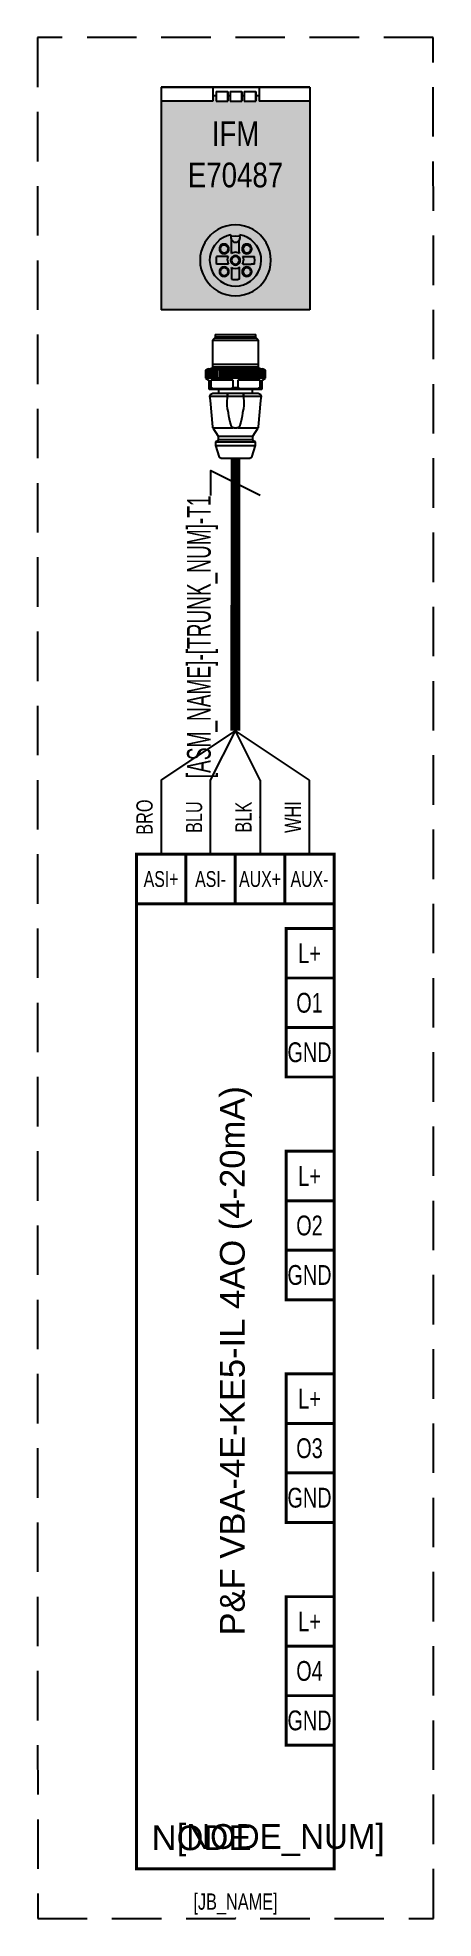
# Model space of a CAD drawing. Header units: inches. Extents: x -0.63 to 1.38, y -9.25 to 0.25.
import ezdxf
from ezdxf.enums import TextEntityAlignment as Align

# ---------------------------------------------------------------- set-up
doc = ezdxf.new("R2010")
doc.units = ezdxf.units.IN
doc.header["$MEASUREMENT"] = 0
doc.linetypes.add('DASHED2', pattern=[0.375, 0.25, -0.125])
for name, color, linetype in [('BELDEN', 7, 'Continuous'), ('LOC', 8, 'Continuous'), ('RA_SYMS', 7, 'Continuous'), ('RA_WIRENO', 3, 'Continuous'), ('WIRENO', 72, 'Continuous'), ('zentity', 7, 'Continuous')]:
    doc.layers.add(name, color=color, linetype=linetype)
doc.styles.add('CIM_WD', font='txt')
doc.styles.get("Standard").update_dxf_attribs({"font": 'arial.ttf'})

# ---------------------------------------------------------------- blocks, each defined once
blk = doc.blocks.new('WD_WNH')
blk.add_circle((0, 0), 0.0002)
at = {"linetype": 'Continuous', "style": 'CIM_WD', "width": 0.75}
blk.add_attdef('WIRENO', text='', height=0.12, dxfattribs=at).set_placement((0, 0.0625), align=Align.CENTER)
blk = doc.blocks.new('VBA-4A-KE5-IJL_UJL')
at = {"const_width": 0.015}
for points in [[(-1, -4.625), (-1, 0.5), (0, 0.5), (0, -4.625)], [(-1, 0.5), (-0.75, 0.5), (-0.75, 0.25), (-1, 0.25)], [(-0.75, 0.5), (-0.5, 0.5), (-0.5, 0.25), (-0.75, 0.25)], [(-0.5, 0.5), (-0.25, 0.5), (-0.25, 0.25), (-0.5, 0.25)], [(-0.25, 0.5), (0, 0.5), (0, 0.25), (-0.25, 0.25)], [(0, 0.125), (-0.2425, 0.125), (-0.2425, -0.125), (0, -0.125)], [(0, -0.125), (-0.2425, -0.125), (-0.2425, -0.375), (0, -0.375)], [(0, -0.375), (-0.2425, -0.375), (-0.2425, -0.625), (0, -0.625)], [(0, -1), (-0.2425, -1), (-0.2425, -1.25), (0, -1.25)], [(0, -1.25), (-0.2425, -1.25), (-0.2425, -1.5), (0, -1.5)], [(0, -1.5), (-0.2425, -1.5), (-0.2425, -1.75), (0, -1.75)], [(0, -2.125), (-0.2425, -2.125), (-0.2425, -2.375), (0, -2.375)], [(0, -2.375), (-0.2425, -2.375), (-0.2425, -2.625), (0, -2.625)], [(0, -2.625), (-0.2425, -2.625), (-0.2425, -2.875), (0, -2.875)], [(0, -3.25), (-0.2425, -3.25), (-0.2425, -3.5), (0, -3.5)], [(0, -3.5), (-0.2425, -3.5), (-0.2425, -3.75), (0, -3.75)], [(0, -3.75), (-0.2425, -3.75), (-0.2425, -4), (0, -4)]]:
    blk.add_lwpolyline(points, close=True, dxfattribs=at)
at = {"layer": 'RA_WIRENO'}
ref = blk.add_blockref('WD_WNH', (-0.875, 0.25), dxfattribs=at)
ref.add_attrib('WIRENO', 'ASI+', dxfattribs={"linetype": 'Continuous', "height": 0.08, "style": 'CIM_WD', "width": 0.75}).set_placement((-0.875, 0.375), align=Align.MIDDLE_CENTER)
ref = blk.add_blockref('WD_WNH', (-0.625, 0.25), dxfattribs=at)
ref.add_attrib('WIRENO', 'ASI-', dxfattribs={"linetype": 'Continuous', "height": 0.08, "style": 'CIM_WD', "width": 0.75}).set_placement((-0.625, 0.375), align=Align.MIDDLE_CENTER)
ref = blk.add_blockref('WD_WNH', (-0.375, 0.25), dxfattribs=at)
ref.add_attrib('WIRENO', 'AUX+', dxfattribs={"linetype": 'Continuous', "height": 0.08, "style": 'CIM_WD', "width": 0.75}).set_placement((-0.375, 0.375), align=Align.MIDDLE_CENTER)
ref = blk.add_blockref('WD_WNH', (-0.125, 0.25), dxfattribs=at)
ref.add_attrib('WIRENO', 'AUX-', dxfattribs={"linetype": 'Continuous', "height": 0.08, "style": 'CIM_WD', "width": 0.75}).set_placement((-0.125, 0.375), align=Align.MIDDLE_CENTER)
ref = blk.add_blockref('WD_WNH', (-0.125, -0.125), dxfattribs=dict(at, xscale=-1))
ref.add_attrib('WIRENO', 'L+', dxfattribs={"linetype": 'Continuous', "height": 0.1, "style": 'CIM_WD', "width": 0.75}).set_placement((-0.125, 0), align=Align.MIDDLE_CENTER)
ref = blk.add_blockref('WD_WNH', (-0.125, -0.375), dxfattribs=dict(at, xscale=-1))
ref.add_attrib('WIRENO', 'O1', dxfattribs={"linetype": 'Continuous', "height": 0.1, "style": 'CIM_WD', "width": 0.75}).set_placement((-0.125, -0.25), align=Align.MIDDLE_CENTER)
ref = blk.add_blockref('WD_WNH', (-0.125, -0.625), dxfattribs=dict(at, xscale=-1))
ref.add_attrib('WIRENO', 'GND', dxfattribs={"linetype": 'Continuous', "height": 0.1, "style": 'CIM_WD', "width": 0.75}).set_placement((-0.125, -0.5), align=Align.MIDDLE_CENTER)
ref = blk.add_blockref('WD_WNH', (-0.125, -1.25), dxfattribs=dict(at, xscale=-1))
ref.add_attrib('WIRENO', 'L+', dxfattribs={"linetype": 'Continuous', "height": 0.1, "style": 'CIM_WD', "width": 0.75}).set_placement((-0.125, -1.125), align=Align.MIDDLE_CENTER)
ref = blk.add_blockref('WD_WNH', (-0.125, -1.5), dxfattribs=dict(at, xscale=-1))
ref.add_attrib('WIRENO', 'O2', dxfattribs={"linetype": 'Continuous', "height": 0.1, "style": 'CIM_WD', "width": 0.75}).set_placement((-0.125, -1.375), align=Align.MIDDLE_CENTER)
ref = blk.add_blockref('WD_WNH', (-0.125, -1.75), dxfattribs=dict(at, xscale=-1))
ref.add_attrib('WIRENO', 'GND', dxfattribs={"linetype": 'Continuous', "height": 0.1, "style": 'CIM_WD', "width": 0.75}).set_placement((-0.125, -1.625), align=Align.MIDDLE_CENTER)
ref = blk.add_blockref('WD_WNH', (-0.125, -2.375), dxfattribs=dict(at, xscale=-1))
ref.add_attrib('WIRENO', 'L+', dxfattribs={"linetype": 'Continuous', "height": 0.1, "style": 'CIM_WD', "width": 0.75}).set_placement((-0.125, -2.25), align=Align.MIDDLE_CENTER)
ref = blk.add_blockref('WD_WNH', (-0.125, -2.625), dxfattribs=dict(at, xscale=-1))
ref.add_attrib('WIRENO', 'O3', dxfattribs={"linetype": 'Continuous', "height": 0.1, "style": 'CIM_WD', "width": 0.75}).set_placement((-0.125, -2.5), align=Align.MIDDLE_CENTER)
ref = blk.add_blockref('WD_WNH', (-0.125, -2.875), dxfattribs=dict(at, xscale=-1))
ref.add_attrib('WIRENO', 'GND', dxfattribs={"linetype": 'Continuous', "height": 0.1, "style": 'CIM_WD', "width": 0.75}).set_placement((-0.125, -2.75), align=Align.MIDDLE_CENTER)
ref = blk.add_blockref('WD_WNH', (-0.125, -3.5), dxfattribs=dict(at, xscale=-1))
ref.add_attrib('WIRENO', 'L+', dxfattribs={"linetype": 'Continuous', "height": 0.1, "style": 'CIM_WD', "width": 0.75}).set_placement((-0.125, -3.375), align=Align.MIDDLE_CENTER)
ref = blk.add_blockref('WD_WNH', (-0.125, -3.75), dxfattribs=dict(at, xscale=-1))
ref.add_attrib('WIRENO', 'O4', dxfattribs={"linetype": 'Continuous', "height": 0.1, "style": 'CIM_WD', "width": 0.75}).set_placement((-0.125, -3.625), align=Align.MIDDLE_CENTER)
ref = blk.add_blockref('WD_WNH', (-0.125, -4), dxfattribs=dict(at, xscale=-1))
ref.add_attrib('WIRENO', 'GND', dxfattribs={"linetype": 'Continuous', "height": 0.1, "style": 'CIM_WD', "width": 0.75}).set_placement((-0.125, -3.875), align=Align.MIDDLE_CENTER)
at = {"style": 'CIM_WD'}
blk.add_attdef('NODE', text='', height=0.125, dxfattribs=at).set_placement((-0.27, -4.4688), align=Align.MIDDLE_CENTER)
at = {"layer": 'RA_SYMS', "insert": (-0.4962, -2.0588), "char_height": 0.125, "width": 5.1325, "attachment_point": 5, "rotation": 90}
blk.add_mtext('\\pxqc;P&F VBA-4E-KE5-IL 4AO (4-20mA)', dxfattribs=at)
at = {"layer": 'RA_SYMS', "insert": (-0.7095, -4.4688), "char_height": 0.125, "width": 0.426464, "attachment_point": 5}
blk.add_mtext('\\pxql;NODE', dxfattribs=at)
blk = doc.blocks.new('M12_MALE')
at = {"layer": 'zentity', "color": 7}
for points in [[(-0.5611, 0.1005), (-0.6185, 0.0824)], [(-0.5418, 0.1005), (-0.5611, 0.1005)], [(-0.5611, 0.1005), (-0.5611, -0.1005)], [(-0.5392, 0.0933), (-0.5418, 0.1005)], [(-0.5418, 0.1005), (-0.5418, -0.1005)], [(-0.4706, 0.1142), (-0.5123, 0.0869)], [(-0.4706, 0.1142), (-0.4659, 0.1153)], [(-0.4706, 0.1142), (-0.4706, 0.0119)], [(-0.4659, 0.1153), (-0.3323, 0.126), (-0.3117, 0.1295)], [(-0.3117, 0.1295), (-0.3006, 0.1252), (-0.2959, 0.1143)], [(-0.3117, 0.1295), (-0.3117, 0.0401)], [(-0.2959, 0.1143), (-0.2959, 0.114)], [(-0.2959, 0.114), (-0.2959, -0.114)], [(-0.2746, 0.1352), (-0.2756, 0.1314)], [(-0.2756, 0.1314), (-0.2756, -0.1314)], [(-0.2298, 0.1352), (-0.2746, 0.1352)], [(-0.2716, 0.1163), (-0.2733, 0.0994), (-0.2743, 0.0806), (-0.2745, 0.0754), (-0.2746, 0.0702), (-0.2746, 0.0676), (-0.2746, 0.065), (-0.2745, 0.0598), (-0.2743, 0.0546), (-0.2733, 0.0359), (-0.2716, 0.0189)], [(-0.2743, 0.0806), (-0.2733, 0.0994)], [(-0.2733, 0.0994), (-0.2716, 0.1163)], [(-0.2716, 0.1352), (-0.2716, 0.1163)], [(-0.2678, 0.1225), (-0.2679, 0.1225), (-0.2679, 0.1225), (-0.268, 0.1225), (-0.2681, 0.1225), (-0.2681, 0.1225), (-0.2682, 0.1224), (-0.2683, 0.1224), (-0.2683, 0.1224), (-0.2684, 0.1224), (-0.2685, 0.1224), (-0.2685, 0.1223), (-0.2685, 0.1223), (-0.2686, 0.1223), (-0.2687, 0.1223), (-0.2688, 0.1222), (-0.2688, 0.1222), (-0.2689, 0.1222), (-0.2689, 0.1221), (-0.269, 0.1221), (-0.269, 0.1221), (-0.2691, 0.122), (-0.2691, 0.122), (-0.2691, 0.122), (-0.2692, 0.122), (-0.2693, 0.1219), (-0.2693, 0.1219), (-0.2693, 0.1219), (-0.2694, 0.1218), (-0.2694, 0.1218), (-0.2695, 0.1217), (-0.2695, 0.1217), (-0.2696, 0.1216), (-0.2696, 0.1216), (-0.2696, 0.1215), (-0.2697, 0.1215), (-0.2697, 0.1214), (-0.2698, 0.1214), (-0.2698, 0.1213), (-0.2699, 0.1213), (-0.2699, 0.1212), (-0.2699, 0.1212), (-0.27, 0.1212), (-0.27, 0.1211), (-0.2701, 0.1209), (-0.2703, 0.1205), (-0.2705, 0.1202), (-0.2706, 0.12), (-0.2707, 0.1198), (-0.2709, 0.1194), (-0.271, 0.119), (-0.2711, 0.1186), (-0.2712, 0.1182), (-0.2713, 0.1178), (-0.2714, 0.1176), (-0.2714, 0.1174), (-0.2715, 0.117), (-0.2715, 0.1166), (-0.2716, 0.1163)], [(-0.2716, 0.1163), (-0.2715, 0.1166)], [(-0.2715, 0.117), (-0.2714, 0.1174)], [(-0.2715, 0.1166), (-0.2715, 0.117)], [(-0.2714, 0.1176), (-0.2713, 0.1178)], [(-0.2714, 0.1174), (-0.2714, 0.1176)], [(-0.2713, 0.1178), (-0.2712, 0.1182)], [(-0.2712, 0.1182), (-0.2711, 0.1186)], [(-0.2711, 0.1186), (-0.271, 0.119)], [(-0.271, 0.119), (-0.2709, 0.1194)], [(-0.2709, 0.1194), (-0.2707, 0.1198)], [(-0.2707, 0.1198), (-0.2706, 0.12)], [(-0.2706, 0.12), (-0.2705, 0.1202)], [(-0.2705, 0.1202), (-0.2703, 0.1205)], [(-0.2703, 0.1205), (-0.2701, 0.1209)], [(-0.2701, 0.1209), (-0.27, 0.1211)], [(-0.27, 0.1211), (-0.27, 0.1212)], [(-0.27, 0.1212), (-0.2699, 0.1212)], [(-0.2699, 0.1212), (-0.2699, 0.1213)], [(-0.2699, 0.1213), (-0.2698, 0.1213)], [(-0.2699, 0.1212), (-0.2699, 0.1212)], [(-0.2698, 0.1213), (-0.2698, 0.1214)], [(-0.2698, 0.1214), (-0.2697, 0.1214)], [(-0.2697, 0.1214), (-0.2697, 0.1215)], [(-0.2697, 0.1215), (-0.2696, 0.1215)], [(-0.2696, 0.1216), (-0.2695, 0.1217)], [(-0.2696, 0.1215), (-0.2696, 0.1216)], [(-0.2696, 0.1216), (-0.2696, 0.1216)], [(-0.2695, 0.1217), (-0.2694, 0.1218)], [(-0.2695, 0.1217), (-0.2695, 0.1217)], [(-0.2694, 0.1218), (-0.2693, 0.1219)], [(-0.2694, 0.1218), (-0.2694, 0.1218)], [(-0.2693, 0.1219), (-0.2692, 0.122)], [(-0.2693, 0.1219), (-0.2693, 0.1219)], [(-0.2693, 0.1219), (-0.2693, 0.1219)], [(-0.2692, 0.122), (-0.2691, 0.122)], [(-0.2691, 0.122), (-0.269, 0.1221)], [(-0.2691, 0.122), (-0.2691, 0.122)], [(-0.2691, 0.122), (-0.2691, 0.122)], [(-0.269, 0.1221), (-0.269, 0.1221)], [(-0.269, 0.1221), (-0.2689, 0.1221)], [(-0.2689, 0.1221), (-0.2689, 0.1222)], [(-0.2689, 0.1222), (-0.2688, 0.1222)], [(-0.2688, 0.1222), (-0.2687, 0.1223)], [(-0.2688, 0.1222), (-0.2688, 0.1222)], [(-0.2687, 0.1223), (-0.2686, 0.1223)], [(-0.2686, 0.1223), (-0.2685, 0.1223)], [(-0.2685, 0.1223), (-0.2685, 0.1224)], [(-0.2685, 0.1224), (-0.2684, 0.1224)], [(-0.2685, 0.1223), (-0.2685, 0.1223)], [(-0.2684, 0.1224), (-0.2683, 0.1224)], [(-0.2683, 0.1224), (-0.2683, 0.1224)], [(-0.2683, 0.1224), (-0.2682, 0.1224)], [(-0.2682, 0.1224), (-0.2681, 0.1225)], [(-0.2681, 0.1225), (-0.2681, 0.1225)], [(-0.2681, 0.1225), (-0.268, 0.1225)], [(-0.268, 0.1225), (-0.2679, 0.1225)], [(-0.2679, 0.1225), (-0.2679, 0.1225)], [(-0.2679, 0.1225), (-0.2678, 0.1225)], [(-0.2678, 0.1352), (-0.2678, 0.1225)], [(-0.2678, 0.1225), (-0.2298, 0.1225)], [(-0.2217, 0.1493), (-0.2298, 0.1352)], [(-0.2298, 0.0128), (-0.2298, 0.1225)], [(-0.2298, 0.1225), (-0.2289, 0.1204)], [(-0.2289, 0.1204), (-0.2274, 0.1159)], [(-0.2274, 0.1159), (-0.226, 0.1112)], [(-0.226, 0.1112), (-0.2253, 0.1087)], [(-0.2253, 0.1087), (-0.2247, 0.1062)], [(-0.2247, 0.1062), (-0.2237, 0.101)], [(-0.2237, 0.101), (-0.2229, 0.0955)], [(-0.2229, 0.0955), (-0.2223, 0.0898)], [(-0.2205, 0.1493), (-0.2217, 0.1493)], [(-0.2205, 0.1491), (-0.2205, 0.1493)], [(-0.1798, 0.1491), (-0.2205, 0.1491)], [(-0.2205, 0.1491), (-0.1798, 0.1491)], [(-0.2205, 0.1491), (-0.2205, 0.1392)], [(-0.2205, 0.1476), (-0.2205, 0.1491)], [(-0.1798, 0.1476), (-0.2205, 0.1476)], [(-0.2205, 0.1474), (-0.1798, 0.1474)], [(-0.2205, 0.1444), (-0.2205, 0.1474)], [(-0.1798, 0.1444), (-0.2205, 0.1444)], [(-0.2205, 0.1441), (-0.1798, 0.1441)], [(-0.2205, 0.1396), (-0.2205, 0.1441)], [(-0.1755, 0.1418), (-0.2205, 0.1418)], [(-0.1755, 0.141), (-0.2205, 0.141)], [(-0.1798, 0.1396), (-0.2205, 0.1396)], [(-0.2205, 0.1392), (-0.1798, 0.1392)], [(-0.2205, 0.1333), (-0.2205, 0.1392)], [(-0.1755, 0.1387), (-0.2205, 0.1387)], [(-0.1755, 0.1348), (-0.2205, 0.1348)], [(-0.1798, 0.1333), (-0.2205, 0.1333)], [(-0.2205, 0.1333), (-0.2205, 0.1328)], [(-0.2205, 0.1328), (-0.1798, 0.1328)], [(-0.2205, 0.1255), (-0.2205, 0.1328)], [(-0.1755, 0.1295), (-0.2205, 0.1295)], [(-0.1798, 0.1255), (-0.2205, 0.1255)], [(-0.2205, 0.1255), (-0.2205, 0.125)], [(-0.2205, 0.125), (-0.1798, 0.125)], [(-0.2205, 0.1163), (-0.2205, 0.125)], [(-0.1755, 0.1228), (-0.2205, 0.1228)], [(-0.1798, 0.1163), (-0.2205, 0.1163)], [(-0.2205, 0.1163), (-0.2205, 0.1158)], [(-0.2205, 0.1158), (-0.1798, 0.1158)], [(-0.2205, 0.1059), (-0.2205, 0.1158)], [(-0.1755, 0.1147), (-0.2205, 0.1147)], [(-0.1798, 0.1059), (-0.2205, 0.1059)], [(-0.2205, 0.1059), (-0.2205, 0.1054)], [(-0.1755, 0.1054), (-0.2205, 0.1054)], [(-0.2205, 0.1053), (-0.1798, 0.1053)], [(-0.2205, 0.0943), (-0.2205, 0.1053)], [(-0.1722, 0.1362), (-0.1798, 0.1491)], [(-0.1798, 0.1491), (-0.1755, 0.141)], [(-0.1798, 0.1491), (-0.1798, 0.1491)], [(-0.1755, 0.141), (-0.1798, 0.1476)], [(-0.1798, 0.1476), (-0.1798, 0.1474)], [(-0.1798, 0.1474), (-0.1755, 0.1387)], [(-0.1755, 0.1387), (-0.1798, 0.1444)], [(-0.1798, 0.1444), (-0.1798, 0.1441)], [(-0.1798, 0.1441), (-0.1755, 0.1348)], [(-0.1755, 0.1348), (-0.1798, 0.1396)], [(-0.1798, 0.1396), (-0.1798, 0.1392)], [(-0.1798, 0.1392), (-0.1755, 0.1295)], [(-0.1755, 0.1295), (-0.1798, 0.1333)], [(-0.1798, 0.1333), (-0.1798, 0.1328)], [(-0.1798, 0.1328), (-0.1755, 0.1228)], [(-0.1755, 0.1228), (-0.1798, 0.1255)], [(-0.1798, 0.1255), (-0.1798, 0.125)], [(-0.1798, 0.125), (-0.1755, 0.1147)], [(-0.1755, 0.1147), (-0.1798, 0.1163)], [(-0.1798, 0.1163), (-0.1798, 0.1158)], [(-0.1798, 0.1158), (-0.1755, 0.1054)], [(-0.1755, 0.1054), (-0.1798, 0.1059)], [(-0.1798, 0.1059), (-0.1798, 0.1053)], [(-0.1798, 0.1053), (-0.1755, 0.0949)], [(-0.1722, 0.1362), (-0.1722, -0.1362)], [(-0.1626, 0.1159), (-0.1694, 0.1187), (-0.1722, 0.1256)], [(-0.0283, 0.1159), (-0.1626, 0.1159)], [(-0.1626, 0.1159), (-0.1626, -0.1159)], [(-0.1517, -0.1159), (-0.1517, 0.1159)], [(-0.0164, 0.1041), (-0.0283, 0.1159)], [(-0.0283, 0.1159), (-0.0283, -0.1159)], [(-0.0164, 0.1041), (-0.0164, -0.1041)], [(-0.0116, 0.0956), (-0.0164, 0.0956)], [(-0.0116, 0.1034), (-0.0116, -0.1034)], [(0, 0.1034), (-0.0116, 0.1034)], [(0, 0.1034), (0, -0.1034)], [(-0.625, 0.0733), (-0.6232, 0.0789), (-0.6185, 0.0824)], [(-0.625, 0.0733), (-0.625, -0.0733)], [(-0.5301, 0.0869), (-0.5357, 0.0887), (-0.5392, 0.0933)], [(-0.5123, 0.0869), (-0.5301, 0.0869)], [(-0.5301, 0.0869), (-0.5301, -0.0869)], [(-0.5123, 0.0869), (-0.5123, -0.0869)], [(-0.4725, 0.0007), (-0.4724, 0.002)], [(-0.4725, 0), (-0.4725, 0.0007)], [(-0.4725, -0.0007), (-0.4725, 0)], [(-0.4724, 0.002), (-0.4723, 0.0033)], [(-0.4723, 0.0033), (-0.4722, 0.0046)], [(-0.4722, 0.0046), (-0.472, 0.0059)], [(-0.472, 0.0059), (-0.4718, 0.0073)], [(-0.4718, 0.0073), (-0.4716, 0.0079)], [(-0.4716, 0.0079), (-0.4715, 0.0086)], [(-0.4715, 0.0086), (-0.4712, 0.0099)], [(-0.4712, 0.0099), (-0.4708, 0.0112)], [(-0.4708, 0.0112), (-0.4706, 0.0119)], [(-0.4659, 0.0188), (-0.4659, 0.0188), (-0.466, 0.0187), (-0.4661, 0.0187), (-0.4661, 0.0187), (-0.4662, 0.0187), (-0.4662, 0.0186), (-0.4663, 0.0186), (-0.4664, 0.0186), (-0.4664, 0.0185), (-0.4665, 0.0185), (-0.4665, 0.0185), (-0.4666, 0.0184), (-0.4666, 0.0184), (-0.4667, 0.0183), (-0.4668, 0.0183), (-0.4668, 0.0182), (-0.4669, 0.0182), (-0.4669, 0.0182), (-0.467, 0.0181), (-0.467, 0.0181), (-0.4671, 0.018), (-0.4671, 0.018), (-0.4672, 0.018), (-0.4672, 0.0179), (-0.4673, 0.0179), (-0.4673, 0.0179), (-0.4673, 0.0178), (-0.4674, 0.0178), (-0.4675, 0.0177), (-0.4676, 0.0175), (-0.468, 0.0172), (-0.4683, 0.0168), (-0.4685, 0.0164), (-0.4688, 0.016), (-0.4689, 0.0158), (-0.4691, 0.0156), (-0.4693, 0.0151), (-0.4695, 0.0147), (-0.4697, 0.0143), (-0.4699, 0.0139), (-0.4701, 0.0134), (-0.4701, 0.0132), (-0.4702, 0.013), (-0.4704, 0.0126), (-0.4705, 0.0121), (-0.4706, 0.0119)], [(-0.4706, 0.0119), (-0.4705, 0.0121)], [(-0.4705, 0.0121), (-0.4704, 0.0126)], [(-0.4704, 0.0126), (-0.4702, 0.013)], [(-0.4702, 0.013), (-0.4701, 0.0132)], [(-0.4701, 0.0134), (-0.4699, 0.0139)], [(-0.4701, 0.0132), (-0.4701, 0.0134)], [(-0.4699, 0.0139), (-0.4697, 0.0143)], [(-0.4697, 0.0143), (-0.4695, 0.0147)], [(-0.4695, 0.0147), (-0.4693, 0.0151)], [(-0.4693, 0.0151), (-0.4691, 0.0156)], [(-0.4691, 0.0156), (-0.4689, 0.0158)], [(-0.4689, 0.0158), (-0.4688, 0.016)], [(-0.4688, 0.016), (-0.4685, 0.0164)], [(-0.4685, 0.0164), (-0.4683, 0.0168)], [(-0.4683, 0.0168), (-0.468, 0.0172)], [(-0.468, 0.0172), (-0.4676, 0.0175)], [(-0.4676, 0.0175), (-0.4675, 0.0177)], [(-0.4675, 0.0177), (-0.4674, 0.0178)], [(-0.4674, 0.0178), (-0.4673, 0.0178)], [(-0.4673, 0.0178), (-0.4673, 0.0179)], [(-0.4673, 0.0179), (-0.4673, 0.0179)], [(-0.4673, 0.0179), (-0.4672, 0.0179)], [(-0.4672, 0.0179), (-0.4672, 0.018)], [(-0.4672, 0.018), (-0.4671, 0.018)], [(-0.4671, 0.018), (-0.467, 0.0181)], [(-0.4671, 0.018), (-0.4671, 0.018)], [(-0.467, 0.0181), (-0.4669, 0.0182)], [(-0.467, 0.0181), (-0.467, 0.0181)], [(-0.4669, 0.0182), (-0.4669, 0.0182)], [(-0.4669, 0.0182), (-0.4668, 0.0182)], [(-0.4668, 0.0182), (-0.4668, 0.0183)], [(-0.4668, 0.0183), (-0.4667, 0.0183)], [(-0.4667, 0.0183), (-0.4666, 0.0184)], [(-0.4666, 0.0184), (-0.4665, 0.0185)], [(-0.4666, 0.0184), (-0.4666, 0.0184)], [(-0.4665, 0.0185), (-0.4665, 0.0185)], [(-0.4665, 0.0185), (-0.4664, 0.0185)], [(-0.4664, 0.0185), (-0.4664, 0.0186)], [(-0.4664, 0.0186), (-0.4663, 0.0186)], [(-0.4663, 0.0186), (-0.4662, 0.0186)], [(-0.4662, 0.0186), (-0.4662, 0.0187)], [(-0.4662, 0.0187), (-0.4661, 0.0187)], [(-0.4661, 0.0187), (-0.4661, 0.0187)], [(-0.4661, 0.0187), (-0.466, 0.0187)], [(-0.466, 0.0187), (-0.4659, 0.0188)], [(-0.4659, 0.0188), (-0.4647, 0.0193)], [(-0.4659, 0.0188), (-0.4659, 0.0188)], [(-0.4647, 0.0193), (-0.4622, 0.0202)], [(-0.4622, 0.0202), (-0.4598, 0.0211)], [(-0.4598, 0.0211), (-0.4586, 0.0216)], [(-0.4586, 0.0216), (-0.4573, 0.022)], [(-0.4573, 0.022), (-0.4548, 0.0228)], [(-0.4548, 0.0228), (-0.4522, 0.0237)], [(-0.4522, 0.0237), (-0.443, 0.0263)], [(-0.443, 0.0263), (-0.4268, 0.0302)], [(-0.4268, 0.0302), (-0.4189, 0.0318)], [(-0.4189, 0.0318), (-0.4113, 0.0332)], [(-0.4113, 0.0332), (-0.3958, 0.0358)], [(-0.3958, 0.0358), (-0.3797, 0.038)], [(-0.3797, 0.038), (-0.375, 0.0398)], [(-0.375, 0.0398), (-0.3583, 0.0414)], [(-0.3583, 0.0414), (-0.337, 0.0423)], [(-0.337, 0.0423), (-0.3203, 0.0409)], [(-0.3203, 0.0409), (-0.312, 0.0401)], [(-0.312, -0.0401), (-0.312, 0.0401)], [(-0.312, 0.0401), (-0.312, 0.0401)], [(-0.312, 0.0401), (-0.3118, 0.0401)], [(-0.3118, 0.0401), (-0.3117, 0.0401)], [(-0.2959, 0.0381), (-0.2959, 0.0381), (-0.2959, 0.0382), (-0.2959, 0.0382), (-0.2959, 0.0382), (-0.2959, 0.0382), (-0.2959, 0.0383), (-0.2959, 0.0383), (-0.296, 0.0383), (-0.296, 0.0384), (-0.296, 0.0384), (-0.296, 0.0384), (-0.296, 0.0384), (-0.2961, 0.0385), (-0.2961, 0.0385), (-0.2961, 0.0386), (-0.2962, 0.0386), (-0.2962, 0.0386), (-0.2963, 0.0386), (-0.2963, 0.0387), (-0.2963, 0.0387), (-0.2964, 0.0387), (-0.2964, 0.0387), (-0.2964, 0.0387), (-0.2965, 0.0388), (-0.2966, 0.0388), (-0.2966, 0.0388), (-0.2966, 0.0388), (-0.2967, 0.0389), (-0.2968, 0.0389), (-0.2969, 0.0389), (-0.2969, 0.039), (-0.297, 0.039), (-0.2971, 0.039), (-0.2971, 0.039), (-0.2972, 0.0391), (-0.2973, 0.0391), (-0.2974, 0.0391), (-0.2975, 0.0392), (-0.2976, 0.0392), (-0.2977, 0.0392), (-0.2977, 0.0392), (-0.2978, 0.0392), (-0.2979, 0.0393), (-0.298, 0.0393), (-0.2982, 0.0393), (-0.2983, 0.0394), (-0.2983, 0.0394), (-0.2984, 0.0394), (-0.2985, 0.0394), (-0.2987, 0.0394), (-0.2988, 0.0395), (-0.2989, 0.0395), (-0.2991, 0.0395), (-0.2991, 0.0395), (-0.2992, 0.0395), (-0.2993, 0.0396), (-0.2995, 0.0396), (-0.2996, 0.0396), (-0.2998, 0.0396), (-0.2999, 0.0397), (-0.3, 0.0397), (-0.3001, 0.0397), (-0.3002, 0.0397), (-0.3004, 0.0397), (-0.3005, 0.0397), (-0.3006, 0.0397), (-0.3007, 0.0398), (-0.3009, 0.0398), (-0.301, 0.0398), (-0.3011, 0.0398), (-0.3012, 0.0398), (-0.3014, 0.0398), (-0.3016, 0.0399), (-0.3018, 0.0399), (-0.3019, 0.0399), (-0.302, 0.0399), (-0.3021, 0.0399), (-0.3023, 0.0399), (-0.3025, 0.0399), (-0.3027, 0.04), (-0.3029, 0.04), (-0.3031, 0.04), (-0.3032, 0.04), (-0.3033, 0.04), (-0.3035, 0.04), (-0.3037, 0.04), (-0.3039, 0.04), (-0.3041, 0.0401), (-0.3043, 0.0401), (-0.3044, 0.0401), (-0.3045, 0.0401), (-0.3047, 0.0401), (-0.3049, 0.0401), (-0.3051, 0.0401), (-0.3053, 0.0401), (-0.3055, 0.0401), (-0.3056, 0.0401), (-0.3057, 0.0401), (-0.3059, 0.0401), (-0.3061, 0.0401), (-0.3064, 0.0401), (-0.3066, 0.0401), (-0.3068, 0.0402), (-0.3069, 0.0402), (-0.307, 0.0402), (-0.3072, 0.0402), (-0.3075, 0.0402), (-0.3076, 0.0402), (-0.3077, 0.0402), (-0.3079, 0.0402), (-0.3081, 0.0402), (-0.3082, 0.0402), (-0.3083, 0.0402), (-0.3086, 0.0402), (-0.3088, 0.0402), (-0.309, 0.0402), (-0.3092, 0.0402), (-0.3095, 0.0402), (-0.3096, 0.0402), (-0.3097, 0.0402), (-0.3099, 0.0401), (-0.3102, 0.0401), (-0.3104, 0.0401), (-0.3106, 0.0401), (-0.3108, 0.0401), (-0.311, 0.0401), (-0.3111, 0.0401), (-0.3113, 0.0401), (-0.3115, 0.0401), (-0.3117, 0.0401)], [(-0.3117, 0.0401), (-0.3115, 0.0401)], [(-0.3117, 0.0401), (-0.3117, 0.0401)], [(-0.3115, 0.0401), (-0.3113, 0.0401)], [(-0.3113, 0.0401), (-0.3111, 0.0401)], [(-0.3111, 0.0401), (-0.311, 0.0401)], [(-0.311, 0.0401), (-0.3108, 0.0401)], [(-0.3108, 0.0401), (-0.3106, 0.0401)], [(-0.3106, 0.0401), (-0.3104, 0.0401)], [(-0.3104, 0.0401), (-0.3102, 0.0401)], [(-0.3102, 0.0401), (-0.3099, 0.0401)], [(-0.3099, 0.0401), (-0.3097, 0.0402)], [(-0.3097, 0.0402), (-0.3096, 0.0402)], [(-0.3096, 0.0402), (-0.3095, 0.0402)], [(-0.3095, 0.0402), (-0.3092, 0.0402)], [(-0.3092, 0.0402), (-0.309, 0.0402)], [(-0.309, 0.0402), (-0.3088, 0.0402)], [(-0.3088, 0.0402), (-0.3086, 0.0402)], [(-0.3086, 0.0402), (-0.3083, 0.0402)], [(-0.3083, 0.0402), (-0.3082, 0.0402)], [(-0.3082, 0.0402), (-0.3081, 0.0402)], [(-0.3081, 0.0402), (-0.3079, 0.0402)], [(-0.3079, 0.0402), (-0.3077, 0.0402)], [(-0.3077, 0.0402), (-0.3076, 0.0402)], [(-0.3076, 0.0402), (-0.3075, 0.0402)], [(-0.3075, 0.0402), (-0.3072, 0.0402)], [(-0.3072, 0.0402), (-0.307, 0.0402)], [(-0.307, 0.0402), (-0.3069, 0.0402)], [(-0.3069, 0.0402), (-0.3068, 0.0402)], [(-0.3068, 0.0402), (-0.3066, 0.0401)], [(-0.3066, 0.0401), (-0.3064, 0.0401)], [(-0.3064, 0.0401), (-0.3061, 0.0401)], [(-0.3061, 0.0401), (-0.3059, 0.0401)], [(-0.3059, 0.0401), (-0.3057, 0.0401)], [(-0.3057, 0.0401), (-0.3056, 0.0401)], [(-0.3056, 0.0401), (-0.3055, 0.0401)], [(-0.3055, 0.0401), (-0.3053, 0.0401)], [(-0.3053, 0.0401), (-0.3051, 0.0401)], [(-0.3051, 0.0401), (-0.3049, 0.0401)], [(-0.3049, 0.0401), (-0.3047, 0.0401)], [(-0.3047, 0.0401), (-0.3045, 0.0401)], [(-0.3045, 0.0401), (-0.3044, 0.0401)], [(-0.3044, 0.0401), (-0.3043, 0.0401)], [(-0.3043, 0.0401), (-0.3041, 0.0401)], [(-0.3041, 0.0401), (-0.3039, 0.04)], [(-0.3039, 0.04), (-0.3037, 0.04)], [(-0.3037, 0.04), (-0.3035, 0.04)], [(-0.3035, 0.04), (-0.3033, 0.04)], [(-0.3033, 0.04), (-0.3032, 0.04)], [(-0.3032, 0.04), (-0.3031, 0.04)], [(-0.3031, 0.04), (-0.3029, 0.04)], [(-0.3029, 0.04), (-0.3027, 0.04)], [(-0.3027, 0.04), (-0.3025, 0.0399)], [(-0.3025, 0.0399), (-0.3023, 0.0399)], [(-0.3023, 0.0399), (-0.3021, 0.0399)], [(-0.3021, 0.0399), (-0.302, 0.0399)], [(-0.302, 0.0399), (-0.3019, 0.0399)], [(-0.3019, 0.0399), (-0.3018, 0.0399)], [(-0.3018, 0.0399), (-0.3016, 0.0399)], [(-0.3016, 0.0399), (-0.3014, 0.0398)], [(-0.3014, 0.0398), (-0.3012, 0.0398)], [(-0.3012, 0.0398), (-0.3011, 0.0398)], [(-0.3011, 0.0398), (-0.301, 0.0398)], [(-0.301, 0.0398), (-0.3009, 0.0398)], [(-0.3009, 0.0398), (-0.3007, 0.0398)], [(-0.3007, 0.0398), (-0.3006, 0.0397)], [(-0.3006, 0.0397), (-0.3005, 0.0397)], [(-0.3005, 0.0397), (-0.3004, 0.0397)], [(-0.3004, 0.0397), (-0.3002, 0.0397)], [(-0.3002, 0.0397), (-0.3001, 0.0397)], [(-0.3001, 0.0397), (-0.3, 0.0397)], [(-0.3, 0.0397), (-0.2999, 0.0397)], [(-0.2999, 0.0397), (-0.2998, 0.0396)], [(-0.2998, 0.0396), (-0.2996, 0.0396)], [(-0.2996, 0.0396), (-0.2995, 0.0396)], [(-0.2995, 0.0396), (-0.2993, 0.0396)], [(-0.2993, 0.0396), (-0.2992, 0.0395)], [(-0.2992, 0.0395), (-0.2991, 0.0395)], [(-0.2991, 0.0395), (-0.2991, 0.0395)], [(-0.2991, 0.0395), (-0.2989, 0.0395)], [(-0.2989, 0.0395), (-0.2988, 0.0395)], [(-0.2988, 0.0395), (-0.2987, 0.0394)], [(-0.2987, 0.0394), (-0.2985, 0.0394)], [(-0.2985, 0.0394), (-0.2984, 0.0394)], [(-0.2984, 0.0394), (-0.2983, 0.0394)], [(-0.2983, 0.0394), (-0.2983, 0.0394)], [(-0.2983, 0.0394), (-0.2982, 0.0393)], [(-0.2982, 0.0393), (-0.298, 0.0393)], [(-0.298, 0.0393), (-0.2979, 0.0393)], [(-0.2979, 0.0393), (-0.2978, 0.0392)], [(-0.2978, 0.0392), (-0.2977, 0.0392)], [(-0.2977, 0.0392), (-0.2977, 0.0392)], [(-0.2977, 0.0392), (-0.2976, 0.0392)], [(-0.2976, 0.0392), (-0.2975, 0.0392)], [(-0.2975, 0.0392), (-0.2974, 0.0391)], [(-0.2974, 0.0391), (-0.2973, 0.0391)], [(-0.2973, 0.0391), (-0.2972, 0.0391)], [(-0.2972, 0.0391), (-0.2971, 0.039)], [(-0.2971, 0.039), (-0.2971, 0.039)], [(-0.2971, 0.039), (-0.297, 0.039)], [(-0.297, 0.039), (-0.2969, 0.039)], [(-0.2969, 0.039), (-0.2969, 0.0389)], [(-0.2969, 0.0389), (-0.2968, 0.0389)], [(-0.2968, 0.0389), (-0.2967, 0.0389)], [(-0.2967, 0.0389), (-0.2966, 0.0388)], [(-0.2966, 0.0388), (-0.2966, 0.0388)], [(-0.2966, 0.0388), (-0.2966, 0.0388)], [(-0.2966, 0.0388), (-0.2965, 0.0388)], [(-0.2965, 0.0388), (-0.2964, 0.0387)], [(-0.2964, 0.0387), (-0.2964, 0.0387)], [(-0.2964, 0.0387), (-0.2964, 0.0387)], [(-0.2964, 0.0387), (-0.2963, 0.0387)], [(-0.2963, 0.0387), (-0.2963, 0.0387)], [(-0.2963, 0.0387), (-0.2963, 0.0386)], [(-0.2963, 0.0386), (-0.2962, 0.0386)], [(-0.2962, 0.0386), (-0.2962, 0.0386)], [(-0.2962, 0.0386), (-0.2961, 0.0386)], [(-0.2961, 0.0386), (-0.2961, 0.0385)], [(-0.2961, 0.0385), (-0.2961, 0.0385)], [(-0.2961, 0.0385), (-0.296, 0.0384)], [(-0.296, 0.0384), (-0.296, 0.0384)], [(-0.296, 0.0384), (-0.296, 0.0384)], [(-0.296, 0.0384), (-0.296, 0.0384)], [(-0.296, 0.0384), (-0.296, 0.0383)], [(-0.296, 0.0383), (-0.2959, 0.0383)], [(-0.2756, 0.086), (-0.2959, 0.086)], [(-0.2959, 0.0383), (-0.2959, 0.0383)], [(-0.2959, 0.0383), (-0.2959, 0.0382)], [(-0.2959, 0.0382), (-0.2959, 0.0382)], [(-0.2959, 0.0382), (-0.2959, 0.0382)], [(-0.2959, 0.0382), (-0.2959, 0.0382)], [(-0.2959, 0.0382), (-0.2959, 0.0381)], [(-0.2959, 0.0381), (-0.2959, 0.0381)], [(-0.2746, 0.0702), (-0.2745, 0.0754)], [(-0.2746, 0.0676), (-0.2746, 0.0702)], [(-0.2746, 0.065), (-0.2746, 0.0676)], [(-0.2745, 0.0598), (-0.2746, 0.065)], [(-0.2745, 0.0754), (-0.2743, 0.0806)], [(-0.2743, 0.0546), (-0.2745, 0.0598)], [(-0.2733, 0.0359), (-0.2743, 0.0546)], [(-0.2716, 0.0189), (-0.2733, 0.0359)], [(-0.2716, 0.0189), (-0.2715, 0.0187), (-0.2715, 0.0183), (-0.2714, 0.0178), (-0.2714, 0.0176), (-0.2713, 0.0174), (-0.2712, 0.017), (-0.2711, 0.0167), (-0.271, 0.0163), (-0.2709, 0.0159), (-0.2707, 0.0155), (-0.2706, 0.0153), (-0.2705, 0.0151), (-0.2703, 0.0147), (-0.2701, 0.0143), (-0.27, 0.0141), (-0.27, 0.0141), (-0.2699, 0.014), (-0.2699, 0.014), (-0.2699, 0.014), (-0.2698, 0.0139), (-0.2698, 0.0138), (-0.2697, 0.0138), (-0.2697, 0.0137), (-0.2696, 0.0137), (-0.2696, 0.0137), (-0.2696, 0.0136), (-0.2695, 0.0136), (-0.2695, 0.0135), (-0.2694, 0.0135), (-0.2694, 0.0134), (-0.2693, 0.0134), (-0.2693, 0.0133), (-0.2693, 0.0133), (-0.2692, 0.0133), (-0.2691, 0.0132), (-0.2691, 0.0132), (-0.2691, 0.0132), (-0.269, 0.0131), (-0.269, 0.0131), (-0.2689, 0.0131), (-0.2689, 0.0131), (-0.2688, 0.013), (-0.2688, 0.013), (-0.2687, 0.013), (-0.2686, 0.0129), (-0.2685, 0.0129), (-0.2685, 0.0129), (-0.2685, 0.0129), (-0.2684, 0.0128), (-0.2683, 0.0128), (-0.2683, 0.0128), (-0.2682, 0.0128), (-0.2681, 0.0128), (-0.2681, 0.0128), (-0.268, 0.0128), (-0.2679, 0.0128), (-0.2679, 0.0128), (-0.2678, 0.0128)], [(-0.2716, 0.0189), (-0.2716, -0.0189)], [(-0.2715, 0.0187), (-0.2716, 0.0189)], [(-0.2715, 0.0183), (-0.2715, 0.0187)], [(-0.2714, 0.0178), (-0.2715, 0.0183)], [(-0.2714, 0.0176), (-0.2714, 0.0178)], [(-0.2713, 0.0174), (-0.2714, 0.0176)], [(-0.2712, 0.017), (-0.2713, 0.0174)], [(-0.2711, 0.0167), (-0.2712, 0.017)], [(-0.271, 0.0163), (-0.2711, 0.0167)], [(-0.2709, 0.0159), (-0.271, 0.0163)], [(-0.2707, 0.0155), (-0.2709, 0.0159)], [(-0.2706, 0.0153), (-0.2707, 0.0155)], [(-0.2705, 0.0151), (-0.2706, 0.0153)], [(-0.2703, 0.0147), (-0.2705, 0.0151)], [(-0.2701, 0.0143), (-0.2703, 0.0147)], [(-0.27, 0.0141), (-0.2701, 0.0143)], [(-0.2699, 0.014), (-0.27, 0.0141)], [(-0.27, 0.0141), (-0.27, 0.0141)], [(-0.2698, 0.0139), (-0.2699, 0.014)], [(-0.2699, 0.014), (-0.2699, 0.014)], [(-0.2699, 0.014), (-0.2699, 0.014)], [(-0.2698, 0.0138), (-0.2698, 0.0139)], [(-0.2697, 0.0138), (-0.2698, 0.0138)], [(-0.2697, 0.0137), (-0.2697, 0.0138)], [(-0.2696, 0.0137), (-0.2697, 0.0137)], [(-0.2696, 0.0136), (-0.2696, 0.0137)], [(-0.2696, 0.0137), (-0.2696, 0.0137)], [(-0.2695, 0.0136), (-0.2696, 0.0136)], [(-0.2695, 0.0135), (-0.2695, 0.0136)], [(-0.2694, 0.0135), (-0.2695, 0.0135)], [(-0.2694, 0.0134), (-0.2694, 0.0135)], [(-0.2693, 0.0134), (-0.2694, 0.0134)], [(-0.2693, 0.0133), (-0.2693, 0.0134)], [(-0.2692, 0.0133), (-0.2693, 0.0133)], [(-0.2693, 0.0133), (-0.2693, 0.0133)], [(-0.2691, 0.0132), (-0.2692, 0.0133)], [(-0.269, 0.0131), (-0.2691, 0.0132)], [(-0.2691, 0.0132), (-0.2691, 0.0132)], [(-0.2691, 0.0132), (-0.2691, 0.0132)], [(-0.2689, 0.0131), (-0.269, 0.0131)], [(-0.269, 0.0131), (-0.269, 0.0131)], [(-0.2688, 0.013), (-0.2689, 0.0131)], [(-0.2689, 0.0131), (-0.2689, 0.0131)], [(-0.2687, 0.013), (-0.2688, 0.013)], [(-0.2688, 0.013), (-0.2688, 0.013)], [(-0.2686, 0.0129), (-0.2687, 0.013)], [(-0.2685, 0.0129), (-0.2686, 0.0129)], [(-0.2684, 0.0128), (-0.2685, 0.0129)], [(-0.2685, 0.0129), (-0.2685, 0.0129)], [(-0.2685, 0.0129), (-0.2685, 0.0129)], [(-0.2683, 0.0128), (-0.2684, 0.0128)], [(-0.2682, 0.0128), (-0.2683, 0.0128)], [(-0.2683, 0.0128), (-0.2683, 0.0128)], [(-0.2681, 0.0128), (-0.2682, 0.0128)], [(-0.268, 0.0128), (-0.2681, 0.0128)], [(-0.2681, 0.0128), (-0.2681, 0.0128)], [(-0.2679, 0.0128), (-0.268, 0.0128)], [(-0.2678, 0.0128), (-0.2679, 0.0128)], [(-0.2679, 0.0128), (-0.2679, 0.0128)], [(-0.2298, 0.0128), (-0.2678, 0.0128)], [(-0.2678, 0.0128), (-0.2678, -0.0128)], [(-0.2289, 0.0164), (-0.2298, 0.0128)], [(-0.2274, 0.0236), (-0.2289, 0.0164)], [(-0.226, 0.0307), (-0.2274, 0.0236)], [(-0.2253, 0.0343), (-0.226, 0.0307)], [(-0.2247, 0.0378), (-0.2253, 0.0343)], [(-0.2237, 0.0448), (-0.2247, 0.0378)], [(-0.2229, 0.0517), (-0.2237, 0.0448)], [(-0.2223, 0.0584), (-0.2229, 0.0517)], [(-0.2223, 0.0898), (-0.2219, 0.0839)], [(-0.2219, 0.065), (-0.2223, 0.0584)], [(-0.2219, 0.0839), (-0.2217, 0.0778)], [(-0.2217, 0.0715), (-0.2219, 0.065)], [(-0.2217, 0.0778), (-0.2217, 0.0747)], [(-0.2217, 0.0747), (-0.2217, 0.0715)], [(-0.1755, 0.0949), (-0.2205, 0.0949)], [(-0.1798, 0.0943), (-0.2205, 0.0943)], [(-0.2205, 0.0936), (-0.1798, 0.0936)], [(-0.2205, 0.0817), (-0.2205, 0.0936)], [(-0.1755, 0.0833), (-0.2205, 0.0833)], [(-0.1798, 0.0817), (-0.2205, 0.0817)], [(-0.2205, 0.0809), (-0.1798, 0.0809)], [(-0.2205, 0.0682), (-0.2205, 0.0809)], [(-0.1755, 0.0709), (-0.2205, 0.0709)], [(-0.1798, 0.0682), (-0.2205, 0.0682)], [(-0.2205, 0.0674), (-0.1798, 0.0674)], [(-0.2205, 0.0539), (-0.2205, 0.0674)], [(-0.1755, 0.0577), (-0.2205, 0.0577)], [(-0.1798, 0.0539), (-0.2205, 0.0539)], [(-0.2205, 0.0531), (-0.1798, 0.0531)], [(-0.2205, 0.0391), (-0.2205, 0.0531)], [(-0.1755, 0.0438), (-0.2205, 0.0438)], [(-0.1798, 0.0391), (-0.2205, 0.0391)], [(-0.2205, 0.0382), (-0.1798, 0.0382)], [(-0.2205, 0.0238), (-0.2205, 0.0382)], [(-0.1755, 0.0295), (-0.2205, 0.0295)], [(-0.1798, 0.0238), (-0.2205, 0.0238)], [(-0.2205, 0.0229), (-0.1798, 0.0229)], [(-0.2205, 0.0083), (-0.2205, 0.0229)], [(-0.1755, 0.0148), (-0.2205, 0.0148)], [(-0.1798, 0.0083), (-0.2205, 0.0083)], [(-0.2205, 0.0074), (-0.1798, 0.0074)], [(-0.2205, -0.0074), (-0.2205, 0.0074)], [(-0.1755, 0), (-0.2205, 0)], [(-0.1755, 0.0949), (-0.1798, 0.0943)], [(-0.1798, 0.0943), (-0.1798, 0.0936)], [(-0.1798, 0.0936), (-0.1755, 0.0833)], [(-0.1755, 0.0833), (-0.1798, 0.0817)], [(-0.1798, 0.0817), (-0.1798, 0.0809)], [(-0.1798, 0.0809), (-0.1755, 0.0709)], [(-0.1755, 0.0709), (-0.1798, 0.0682)], [(-0.1798, 0.0682), (-0.1798, 0.0674)], [(-0.1798, 0.0674), (-0.1755, 0.0577)], [(-0.1755, 0.0577), (-0.1798, 0.0539)], [(-0.1798, 0.0539), (-0.1798, 0.0531)], [(-0.1798, 0.0531), (-0.1755, 0.0438)], [(-0.1755, 0.0438), (-0.1798, 0.0391)], [(-0.1798, 0.0391), (-0.1798, 0.0382)], [(-0.1798, 0.0382), (-0.1755, 0.0295)], [(-0.1755, 0.0295), (-0.1798, 0.0238)], [(-0.1798, 0.0238), (-0.1798, 0.0229)], [(-0.1798, 0.0229), (-0.1755, 0.0148)], [(-0.1755, 0.0148), (-0.1798, 0.0083)], [(-0.1798, 0.0083), (-0.1798, 0.0074)], [(-0.1798, 0.0074), (-0.1755, 0)], [(-0.1755, 0), (-0.1798, -0.0074)], [(-0.6185, -0.0824), (-0.6232, -0.0789), (-0.625, -0.0733)], [(-0.6185, -0.0824), (-0.5611, -0.1005)], [(-0.5418, -0.1005), (-0.5392, -0.0933)], [(-0.5392, -0.0933), (-0.5357, -0.0887), (-0.5301, -0.0869)], [(-0.5301, -0.0869), (-0.5123, -0.0869)], [(-0.5123, -0.0869), (-0.4706, -0.1142)], [(-0.4724, -0.002), (-0.4725, -0.0007)], [(-0.4723, -0.0033), (-0.4724, -0.002)], [(-0.4722, -0.0046), (-0.4723, -0.0033)], [(-0.472, -0.0059), (-0.4722, -0.0046)], [(-0.4718, -0.0073), (-0.472, -0.0059)], [(-0.4716, -0.0079), (-0.4718, -0.0073)], [(-0.4715, -0.0086), (-0.4716, -0.0079)], [(-0.4712, -0.0099), (-0.4715, -0.0086)], [(-0.4708, -0.0112), (-0.4712, -0.0099)], [(-0.4706, -0.0119), (-0.4708, -0.0112)], [(-0.4706, -0.0119), (-0.4705, -0.0121), (-0.4704, -0.0126), (-0.4702, -0.013), (-0.4701, -0.0132), (-0.4701, -0.0134), (-0.4699, -0.0139), (-0.4697, -0.0143), (-0.4695, -0.0147), (-0.4693, -0.0151), (-0.4691, -0.0156), (-0.4689, -0.0158), (-0.4688, -0.016), (-0.4685, -0.0164), (-0.4683, -0.0168), (-0.468, -0.0172), (-0.4676, -0.0175), (-0.4675, -0.0177), (-0.4674, -0.0178), (-0.4673, -0.0178), (-0.4673, -0.0179), (-0.4673, -0.0179), (-0.4672, -0.0179), (-0.4672, -0.018), (-0.4671, -0.018), (-0.4671, -0.018), (-0.467, -0.0181), (-0.467, -0.0181), (-0.4669, -0.0182), (-0.4669, -0.0182), (-0.4668, -0.0182), (-0.4668, -0.0183), (-0.4667, -0.0183), (-0.4666, -0.0184), (-0.4666, -0.0184), (-0.4665, -0.0185), (-0.4665, -0.0185), (-0.4664, -0.0185), (-0.4664, -0.0186), (-0.4663, -0.0186), (-0.4662, -0.0186), (-0.4662, -0.0187), (-0.4661, -0.0187), (-0.4661, -0.0187), (-0.466, -0.0187), (-0.4659, -0.0188), (-0.4659, -0.0188)], [(-0.4706, -0.0119), (-0.4706, -0.1142)], [(-0.4705, -0.0121), (-0.4706, -0.0119)], [(-0.4704, -0.0126), (-0.4705, -0.0121)], [(-0.4702, -0.013), (-0.4704, -0.0126)], [(-0.4701, -0.0132), (-0.4702, -0.013)], [(-0.4701, -0.0134), (-0.4701, -0.0132)], [(-0.4699, -0.0139), (-0.4701, -0.0134)], [(-0.4697, -0.0143), (-0.4699, -0.0139)], [(-0.4695, -0.0147), (-0.4697, -0.0143)], [(-0.4693, -0.0151), (-0.4695, -0.0147)], [(-0.4691, -0.0156), (-0.4693, -0.0151)], [(-0.4689, -0.0158), (-0.4691, -0.0156)], [(-0.4688, -0.016), (-0.4689, -0.0158)], [(-0.4685, -0.0164), (-0.4688, -0.016)], [(-0.4683, -0.0168), (-0.4685, -0.0164)], [(-0.468, -0.0172), (-0.4683, -0.0168)], [(-0.4676, -0.0175), (-0.468, -0.0172)], [(-0.4675, -0.0177), (-0.4676, -0.0175)], [(-0.4674, -0.0178), (-0.4675, -0.0177)], [(-0.4673, -0.0178), (-0.4674, -0.0178)], [(-0.4673, -0.0179), (-0.4673, -0.0178)], [(-0.4672, -0.0179), (-0.4673, -0.0179)], [(-0.4673, -0.0179), (-0.4673, -0.0179)], [(-0.4672, -0.018), (-0.4672, -0.0179)], [(-0.4671, -0.018), (-0.4672, -0.018)], [(-0.467, -0.0181), (-0.4671, -0.018)], [(-0.4671, -0.018), (-0.4671, -0.018)], [(-0.4669, -0.0182), (-0.467, -0.0181)], [(-0.467, -0.0181), (-0.467, -0.0181)], [(-0.4668, -0.0182), (-0.4669, -0.0182)], [(-0.4669, -0.0182), (-0.4669, -0.0182)], [(-0.4668, -0.0183), (-0.4668, -0.0182)], [(-0.4667, -0.0183), (-0.4668, -0.0183)], [(-0.4666, -0.0184), (-0.4667, -0.0183)], [(-0.4665, -0.0185), (-0.4666, -0.0184)], [(-0.4666, -0.0184), (-0.4666, -0.0184)], [(-0.4664, -0.0185), (-0.4665, -0.0185)], [(-0.4665, -0.0185), (-0.4665, -0.0185)], [(-0.4664, -0.0186), (-0.4664, -0.0185)], [(-0.4663, -0.0186), (-0.4664, -0.0186)], [(-0.4662, -0.0186), (-0.4663, -0.0186)], [(-0.4662, -0.0187), (-0.4662, -0.0186)], [(-0.4661, -0.0187), (-0.4662, -0.0187)], [(-0.466, -0.0187), (-0.4661, -0.0187)], [(-0.4661, -0.0187), (-0.4661, -0.0187)], [(-0.4659, -0.0188), (-0.466, -0.0187)], [(-0.4659, -0.0188), (-0.4659, -0.0188)], [(-0.4647, -0.0193), (-0.4659, -0.0188)], [(-0.4622, -0.0202), (-0.4647, -0.0193)], [(-0.4598, -0.0211), (-0.4622, -0.0202)], [(-0.4586, -0.0216), (-0.4598, -0.0211)], [(-0.4573, -0.022), (-0.4586, -0.0216)], [(-0.4548, -0.0228), (-0.4573, -0.022)], [(-0.4522, -0.0237), (-0.4548, -0.0228)], [(-0.443, -0.0263), (-0.4522, -0.0237)], [(-0.4268, -0.0302), (-0.443, -0.0263)], [(-0.4189, -0.0318), (-0.4268, -0.0302)], [(-0.4113, -0.0332), (-0.4189, -0.0318)], [(-0.3958, -0.0358), (-0.4113, -0.0332)], [(-0.3797, -0.038), (-0.3958, -0.0358)], [(-0.375, -0.0398), (-0.3797, -0.038)], [(-0.3583, -0.0414), (-0.375, -0.0398)], [(-0.337, -0.0423), (-0.3583, -0.0414)], [(-0.3203, -0.0409), (-0.337, -0.0423)], [(-0.312, -0.0401), (-0.3203, -0.0409)], [(-0.312, -0.0401), (-0.312, -0.0401), (-0.3118, -0.0401), (-0.3117, -0.0401), (-0.3117, -0.0401)], [(-0.3118, -0.0401), (-0.312, -0.0401)], [(-0.312, -0.0401), (-0.312, -0.0401)], [(-0.3117, -0.0401), (-0.3118, -0.0401)], [(-0.3117, -0.0401), (-0.3115, -0.0401), (-0.3113, -0.0401), (-0.3111, -0.0401), (-0.311, -0.0401), (-0.3108, -0.0401), (-0.3106, -0.0401), (-0.3104, -0.0401), (-0.3102, -0.0401), (-0.3099, -0.0401), (-0.3097, -0.0402), (-0.3096, -0.0402), (-0.3095, -0.0402), (-0.3092, -0.0402), (-0.309, -0.0402), (-0.3088, -0.0402), (-0.3086, -0.0402), (-0.3083, -0.0402), (-0.3082, -0.0402), (-0.3081, -0.0402), (-0.3079, -0.0402), (-0.3077, -0.0402), (-0.3076, -0.0402), (-0.3075, -0.0402), (-0.3072, -0.0402), (-0.307, -0.0402), (-0.3069, -0.0402), (-0.3068, -0.0402), (-0.3066, -0.0401), (-0.3064, -0.0401), (-0.3061, -0.0401), (-0.3059, -0.0401), (-0.3057, -0.0401), (-0.3056, -0.0401), (-0.3055, -0.0401), (-0.3053, -0.0401), (-0.3051, -0.0401), (-0.3049, -0.0401), (-0.3047, -0.0401), (-0.3045, -0.0401), (-0.3044, -0.0401), (-0.3043, -0.0401), (-0.3041, -0.0401), (-0.3039, -0.04), (-0.3037, -0.04), (-0.3035, -0.04), (-0.3033, -0.04), (-0.3032, -0.04), (-0.3031, -0.04), (-0.3029, -0.04), (-0.3027, -0.04), (-0.3025, -0.0399), (-0.3023, -0.0399), (-0.3021, -0.0399), (-0.302, -0.0399), (-0.3019, -0.0399), (-0.3018, -0.0399), (-0.3016, -0.0399), (-0.3014, -0.0398), (-0.3012, -0.0398), (-0.3011, -0.0398), (-0.301, -0.0398), (-0.3009, -0.0398), (-0.3007, -0.0398), (-0.3006, -0.0397), (-0.3005, -0.0397), (-0.3004, -0.0397), (-0.3002, -0.0397), (-0.3001, -0.0397), (-0.3, -0.0397), (-0.2999, -0.0397), (-0.2998, -0.0396), (-0.2996, -0.0396), (-0.2995, -0.0396), (-0.2993, -0.0396), (-0.2992, -0.0395), (-0.2991, -0.0395), (-0.2991, -0.0395), (-0.2989, -0.0395), (-0.2988, -0.0395), (-0.2987, -0.0394), (-0.2985, -0.0394), (-0.2984, -0.0394), (-0.2983, -0.0394), (-0.2983, -0.0394), (-0.2982, -0.0393), (-0.298, -0.0393), (-0.2979, -0.0393), (-0.2978, -0.0392), (-0.2977, -0.0392), (-0.2977, -0.0392), (-0.2976, -0.0392), (-0.2975, -0.0392), (-0.2974, -0.0391), (-0.2973, -0.0391), (-0.2972, -0.0391), (-0.2971, -0.039), (-0.2971, -0.039), (-0.297, -0.039), (-0.2969, -0.039), (-0.2969, -0.0389), (-0.2968, -0.0389), (-0.2967, -0.0389), (-0.2966, -0.0388), (-0.2966, -0.0388), (-0.2966, -0.0388), (-0.2965, -0.0388), (-0.2964, -0.0387), (-0.2964, -0.0387), (-0.2964, -0.0387), (-0.2963, -0.0387), (-0.2963, -0.0387), (-0.2963, -0.0386), (-0.2962, -0.0386), (-0.2962, -0.0386), (-0.2961, -0.0386), (-0.2961, -0.0385), (-0.2961, -0.0385), (-0.296, -0.0384), (-0.296, -0.0384), (-0.296, -0.0384), (-0.296, -0.0384), (-0.296, -0.0383), (-0.2959, -0.0383), (-0.2959, -0.0383), (-0.2959, -0.0382), (-0.2959, -0.0382), (-0.2959, -0.0382), (-0.2959, -0.0382), (-0.2959, -0.0381), (-0.2959, -0.0381)], [(-0.3117, -0.0401), (-0.3117, -0.1295)], [(-0.3117, -0.0401), (-0.3117, -0.0401)], [(-0.3115, -0.0401), (-0.3117, -0.0401)], [(-0.3113, -0.0401), (-0.3115, -0.0401)], [(-0.3111, -0.0401), (-0.3113, -0.0401)], [(-0.311, -0.0401), (-0.3111, -0.0401)], [(-0.3108, -0.0401), (-0.311, -0.0401)], [(-0.3106, -0.0401), (-0.3108, -0.0401)], [(-0.3104, -0.0401), (-0.3106, -0.0401)], [(-0.3102, -0.0401), (-0.3104, -0.0401)], [(-0.3099, -0.0401), (-0.3102, -0.0401)], [(-0.3097, -0.0402), (-0.3099, -0.0401)], [(-0.3096, -0.0402), (-0.3097, -0.0402)], [(-0.3095, -0.0402), (-0.3096, -0.0402)], [(-0.3092, -0.0402), (-0.3095, -0.0402)], [(-0.309, -0.0402), (-0.3092, -0.0402)], [(-0.3088, -0.0402), (-0.309, -0.0402)], [(-0.3086, -0.0402), (-0.3088, -0.0402)], [(-0.3083, -0.0402), (-0.3086, -0.0402)], [(-0.3082, -0.0402), (-0.3083, -0.0402)], [(-0.3081, -0.0402), (-0.3082, -0.0402)], [(-0.3079, -0.0402), (-0.3081, -0.0402)], [(-0.3077, -0.0402), (-0.3079, -0.0402)], [(-0.3076, -0.0402), (-0.3077, -0.0402)], [(-0.3075, -0.0402), (-0.3076, -0.0402)], [(-0.3072, -0.0402), (-0.3075, -0.0402)], [(-0.307, -0.0402), (-0.3072, -0.0402)], [(-0.3069, -0.0402), (-0.307, -0.0402)], [(-0.3068, -0.0402), (-0.3069, -0.0402)], [(-0.3066, -0.0401), (-0.3068, -0.0402)], [(-0.3064, -0.0401), (-0.3066, -0.0401)], [(-0.3061, -0.0401), (-0.3064, -0.0401)], [(-0.3059, -0.0401), (-0.3061, -0.0401)], [(-0.3057, -0.0401), (-0.3059, -0.0401)], [(-0.3056, -0.0401), (-0.3057, -0.0401)], [(-0.3055, -0.0401), (-0.3056, -0.0401)], [(-0.3053, -0.0401), (-0.3055, -0.0401)], [(-0.3051, -0.0401), (-0.3053, -0.0401)], [(-0.3049, -0.0401), (-0.3051, -0.0401)], [(-0.3047, -0.0401), (-0.3049, -0.0401)], [(-0.3045, -0.0401), (-0.3047, -0.0401)], [(-0.3044, -0.0401), (-0.3045, -0.0401)], [(-0.3043, -0.0401), (-0.3044, -0.0401)], [(-0.3041, -0.0401), (-0.3043, -0.0401)], [(-0.3039, -0.04), (-0.3041, -0.0401)], [(-0.3037, -0.04), (-0.3039, -0.04)], [(-0.3035, -0.04), (-0.3037, -0.04)], [(-0.3033, -0.04), (-0.3035, -0.04)], [(-0.3032, -0.04), (-0.3033, -0.04)], [(-0.3031, -0.04), (-0.3032, -0.04)], [(-0.3029, -0.04), (-0.3031, -0.04)], [(-0.3027, -0.04), (-0.3029, -0.04)], [(-0.3025, -0.0399), (-0.3027, -0.04)], [(-0.3023, -0.0399), (-0.3025, -0.0399)], [(-0.3021, -0.0399), (-0.3023, -0.0399)], [(-0.302, -0.0399), (-0.3021, -0.0399)], [(-0.3019, -0.0399), (-0.302, -0.0399)], [(-0.3018, -0.0399), (-0.3019, -0.0399)], [(-0.3016, -0.0399), (-0.3018, -0.0399)], [(-0.3014, -0.0398), (-0.3016, -0.0399)], [(-0.3012, -0.0398), (-0.3014, -0.0398)], [(-0.3011, -0.0398), (-0.3012, -0.0398)], [(-0.301, -0.0398), (-0.3011, -0.0398)], [(-0.3009, -0.0398), (-0.301, -0.0398)], [(-0.3007, -0.0398), (-0.3009, -0.0398)], [(-0.3006, -0.0397), (-0.3007, -0.0398)], [(-0.3005, -0.0397), (-0.3006, -0.0397)], [(-0.3004, -0.0397), (-0.3005, -0.0397)], [(-0.3002, -0.0397), (-0.3004, -0.0397)], [(-0.3001, -0.0397), (-0.3002, -0.0397)], [(-0.3, -0.0397), (-0.3001, -0.0397)], [(-0.2999, -0.0397), (-0.3, -0.0397)], [(-0.2998, -0.0396), (-0.2999, -0.0397)], [(-0.2996, -0.0396), (-0.2998, -0.0396)], [(-0.2995, -0.0396), (-0.2996, -0.0396)], [(-0.2993, -0.0396), (-0.2995, -0.0396)], [(-0.2992, -0.0395), (-0.2993, -0.0396)], [(-0.2991, -0.0395), (-0.2992, -0.0395)], [(-0.2989, -0.0395), (-0.2991, -0.0395)], [(-0.2991, -0.0395), (-0.2991, -0.0395)], [(-0.2988, -0.0395), (-0.2989, -0.0395)], [(-0.2987, -0.0394), (-0.2988, -0.0395)], [(-0.2985, -0.0394), (-0.2987, -0.0394)], [(-0.2984, -0.0394), (-0.2985, -0.0394)], [(-0.2983, -0.0394), (-0.2984, -0.0394)], [(-0.2982, -0.0393), (-0.2983, -0.0394)], [(-0.2983, -0.0394), (-0.2983, -0.0394)], [(-0.298, -0.0393), (-0.2982, -0.0393)], [(-0.2979, -0.0393), (-0.298, -0.0393)], [(-0.2978, -0.0392), (-0.2979, -0.0393)], [(-0.2977, -0.0392), (-0.2978, -0.0392)], [(-0.2976, -0.0392), (-0.2977, -0.0392)], [(-0.2977, -0.0392), (-0.2977, -0.0392)], [(-0.2975, -0.0392), (-0.2976, -0.0392)], [(-0.2974, -0.0391), (-0.2975, -0.0392)], [(-0.2973, -0.0391), (-0.2974, -0.0391)], [(-0.2972, -0.0391), (-0.2973, -0.0391)], [(-0.2971, -0.039), (-0.2972, -0.0391)], [(-0.297, -0.039), (-0.2971, -0.039)], [(-0.2971, -0.039), (-0.2971, -0.039)], [(-0.2969, -0.039), (-0.297, -0.039)], [(-0.2968, -0.0389), (-0.2969, -0.0389)], [(-0.2969, -0.0389), (-0.2969, -0.039)], [(-0.2967, -0.0389), (-0.2968, -0.0389)], [(-0.2966, -0.0388), (-0.2967, -0.0389)], [(-0.2965, -0.0388), (-0.2966, -0.0388)], [(-0.2966, -0.0388), (-0.2966, -0.0388)], [(-0.2966, -0.0388), (-0.2966, -0.0388)], [(-0.2964, -0.0387), (-0.2965, -0.0388)], [(-0.2963, -0.0387), (-0.2964, -0.0387)], [(-0.2964, -0.0387), (-0.2964, -0.0387)], [(-0.2964, -0.0387), (-0.2964, -0.0387)], [(-0.2962, -0.0386), (-0.2963, -0.0386)], [(-0.2963, -0.0386), (-0.2963, -0.0387)], [(-0.2963, -0.0387), (-0.2963, -0.0387)], [(-0.2961, -0.0386), (-0.2962, -0.0386)], [(-0.2962, -0.0386), (-0.2962, -0.0386)], [(-0.296, -0.0384), (-0.2961, -0.0385)], [(-0.2961, -0.0385), (-0.2961, -0.0385)], [(-0.2961, -0.0385), (-0.2961, -0.0386)], [(-0.2959, -0.0383), (-0.296, -0.0383)], [(-0.296, -0.0383), (-0.296, -0.0384)], [(-0.296, -0.0384), (-0.296, -0.0384)], [(-0.296, -0.0384), (-0.296, -0.0384)], [(-0.296, -0.0384), (-0.296, -0.0384)], [(-0.2959, -0.0381), (-0.2959, -0.0381)], [(-0.2959, -0.0381), (-0.2959, -0.0382)], [(-0.2959, -0.0382), (-0.2959, -0.0382)], [(-0.2959, -0.0382), (-0.2959, -0.0382)], [(-0.2959, -0.0382), (-0.2959, -0.0382)], [(-0.2959, -0.0382), (-0.2959, -0.0383)], [(-0.2959, -0.0383), (-0.2959, -0.0383)], [(-0.2959, -0.086), (-0.2756, -0.086)], [(-0.2716, -0.0189), (-0.2733, -0.0359), (-0.2743, -0.0546), (-0.2745, -0.0598), (-0.2746, -0.065), (-0.2746, -0.0676), (-0.2746, -0.0702), (-0.2745, -0.0754), (-0.2743, -0.0806), (-0.2733, -0.0994), (-0.2716, -0.1163)], [(-0.2746, -0.065), (-0.2745, -0.0598)], [(-0.2746, -0.0676), (-0.2746, -0.065)], [(-0.2746, -0.0702), (-0.2746, -0.0676)], [(-0.2745, -0.0754), (-0.2746, -0.0702)], [(-0.2745, -0.0598), (-0.2743, -0.0546)], [(-0.2743, -0.0806), (-0.2745, -0.0754)], [(-0.2743, -0.0546), (-0.2733, -0.0359)], [(-0.2733, -0.0994), (-0.2743, -0.0806)], [(-0.2733, -0.0359), (-0.2716, -0.0189)], [(-0.2678, -0.0128), (-0.2679, -0.0128), (-0.2679, -0.0128), (-0.268, -0.0128), (-0.2681, -0.0128), (-0.2681, -0.0128), (-0.2682, -0.0128), (-0.2683, -0.0128), (-0.2683, -0.0128), (-0.2684, -0.0128), (-0.2685, -0.0129), (-0.2685, -0.0129), (-0.2685, -0.0129), (-0.2686, -0.0129), (-0.2687, -0.013), (-0.2688, -0.013), (-0.2688, -0.013), (-0.2689, -0.0131), (-0.2689, -0.0131), (-0.269, -0.0131), (-0.269, -0.0131), (-0.2691, -0.0132), (-0.2691, -0.0132), (-0.2691, -0.0132), (-0.2692, -0.0133), (-0.2693, -0.0133), (-0.2693, -0.0133), (-0.2693, -0.0134), (-0.2694, -0.0134), (-0.2694, -0.0135), (-0.2695, -0.0135), (-0.2695, -0.0136), (-0.2696, -0.0136), (-0.2696, -0.0137), (-0.2696, -0.0137), (-0.2697, -0.0137), (-0.2697, -0.0138), (-0.2698, -0.0138), (-0.2698, -0.0139), (-0.2699, -0.014), (-0.2699, -0.014), (-0.2699, -0.014), (-0.27, -0.0141), (-0.27, -0.0141), (-0.2701, -0.0143), (-0.2703, -0.0147), (-0.2705, -0.0151), (-0.2706, -0.0153), (-0.2707, -0.0155), (-0.2709, -0.0159), (-0.271, -0.0163), (-0.2711, -0.0167), (-0.2712, -0.017), (-0.2713, -0.0174), (-0.2714, -0.0176), (-0.2714, -0.0178), (-0.2715, -0.0183), (-0.2715, -0.0187), (-0.2716, -0.0189)], [(-0.2716, -0.0189), (-0.2715, -0.0187)], [(-0.2715, -0.0183), (-0.2714, -0.0178)], [(-0.2715, -0.0187), (-0.2715, -0.0183)], [(-0.2714, -0.0176), (-0.2713, -0.0174)], [(-0.2714, -0.0178), (-0.2714, -0.0176)], [(-0.2713, -0.0174), (-0.2712, -0.017)], [(-0.2712, -0.017), (-0.2711, -0.0167)], [(-0.2711, -0.0167), (-0.271, -0.0163)], [(-0.271, -0.0163), (-0.2709, -0.0159)], [(-0.2709, -0.0159), (-0.2707, -0.0155)], [(-0.2707, -0.0155), (-0.2706, -0.0153)], [(-0.2706, -0.0153), (-0.2705, -0.0151)], [(-0.2705, -0.0151), (-0.2703, -0.0147)], [(-0.2703, -0.0147), (-0.2701, -0.0143)], [(-0.2701, -0.0143), (-0.27, -0.0141)], [(-0.27, -0.0141), (-0.2699, -0.014)], [(-0.27, -0.0141), (-0.27, -0.0141)], [(-0.2699, -0.014), (-0.2698, -0.0139)], [(-0.2699, -0.014), (-0.2699, -0.014)], [(-0.2699, -0.014), (-0.2699, -0.014)], [(-0.2698, -0.0139), (-0.2698, -0.0138)], [(-0.2698, -0.0138), (-0.2697, -0.0138)], [(-0.2697, -0.0138), (-0.2697, -0.0137)], [(-0.2697, -0.0137), (-0.2696, -0.0137)], [(-0.2696, -0.0137), (-0.2696, -0.0136)], [(-0.2696, -0.0136), (-0.2695, -0.0136)], [(-0.2696, -0.0137), (-0.2696, -0.0137)], [(-0.2695, -0.0136), (-0.2695, -0.0135)], [(-0.2695, -0.0135), (-0.2694, -0.0135)], [(-0.2694, -0.0135), (-0.2694, -0.0134)], [(-0.2694, -0.0134), (-0.2693, -0.0134)], [(-0.2693, -0.0134), (-0.2693, -0.0133)], [(-0.2693, -0.0133), (-0.2693, -0.0133)], [(-0.2693, -0.0133), (-0.2692, -0.0133)], [(-0.2692, -0.0133), (-0.2691, -0.0132)], [(-0.2691, -0.0132), (-0.269, -0.0131)], [(-0.2691, -0.0132), (-0.2691, -0.0132)], [(-0.2691, -0.0132), (-0.2691, -0.0132)], [(-0.269, -0.0131), (-0.269, -0.0131)], [(-0.269, -0.0131), (-0.2689, -0.0131)], [(-0.2689, -0.0131), (-0.2688, -0.013)], [(-0.2689, -0.0131), (-0.2689, -0.0131)], [(-0.2688, -0.013), (-0.2688, -0.013)], [(-0.2688, -0.013), (-0.2687, -0.013)], [(-0.2687, -0.013), (-0.2686, -0.0129)], [(-0.2686, -0.0129), (-0.2685, -0.0129)], [(-0.2685, -0.0129), (-0.2684, -0.0128)], [(-0.2685, -0.0129), (-0.2685, -0.0129)], [(-0.2685, -0.0129), (-0.2685, -0.0129)], [(-0.2684, -0.0128), (-0.2683, -0.0128)], [(-0.2683, -0.0128), (-0.2683, -0.0128)], [(-0.2683, -0.0128), (-0.2682, -0.0128)], [(-0.2682, -0.0128), (-0.2681, -0.0128)], [(-0.2681, -0.0128), (-0.2681, -0.0128)], [(-0.2681, -0.0128), (-0.268, -0.0128)], [(-0.268, -0.0128), (-0.2679, -0.0128)], [(-0.2679, -0.0128), (-0.2679, -0.0128)], [(-0.2679, -0.0128), (-0.2678, -0.0128)], [(-0.2678, -0.0128), (-0.2298, -0.0128)], [(-0.2298, -0.1225), (-0.2289, -0.1204), (-0.2274, -0.1159), (-0.226, -0.1112), (-0.2253, -0.1087), (-0.2247, -0.1062), (-0.2237, -0.101), (-0.2229, -0.0955), (-0.2223, -0.0898), (-0.2219, -0.0839), (-0.2217, -0.0778), (-0.2217, -0.0747), (-0.2217, -0.0715), (-0.2219, -0.065), (-0.2223, -0.0584), (-0.2229, -0.0517), (-0.2237, -0.0448), (-0.2247, -0.0378), (-0.2253, -0.0343), (-0.226, -0.0307), (-0.2274, -0.0236), (-0.2289, -0.0164), (-0.2298, -0.0128)], [(-0.2298, -0.1225), (-0.2298, -0.0128)], [(-0.2298, -0.0128), (-0.2289, -0.0164)], [(-0.2289, -0.0164), (-0.2274, -0.0236)], [(-0.2274, -0.0236), (-0.226, -0.0307)], [(-0.226, -0.0307), (-0.2253, -0.0343)], [(-0.2253, -0.0343), (-0.2247, -0.0378)], [(-0.2247, -0.0378), (-0.2237, -0.0448)], [(-0.2237, -0.0448), (-0.2229, -0.0517)], [(-0.2229, -0.0517), (-0.2223, -0.0584)], [(-0.2223, -0.0898), (-0.2229, -0.0955)], [(-0.2223, -0.0584), (-0.2219, -0.065)], [(-0.2219, -0.0839), (-0.2223, -0.0898)], [(-0.2219, -0.065), (-0.2217, -0.0715)], [(-0.2217, -0.0778), (-0.2219, -0.0839)], [(-0.2217, -0.0715), (-0.2217, -0.0747)], [(-0.2217, -0.0747), (-0.2217, -0.0778)], [(-0.1798, -0.0074), (-0.2205, -0.0074)], [(-0.2205, -0.0083), (-0.1798, -0.0083)], [(-0.2205, -0.0229), (-0.2205, -0.0083)], [(-0.1755, -0.0148), (-0.2205, -0.0148)], [(-0.1798, -0.0229), (-0.2205, -0.0229)], [(-0.2205, -0.0238), (-0.1798, -0.0238)], [(-0.2205, -0.0382), (-0.2205, -0.0238)], [(-0.1755, -0.0295), (-0.2205, -0.0295)], [(-0.1798, -0.0382), (-0.2205, -0.0382)], [(-0.2205, -0.0391), (-0.1798, -0.0391)], [(-0.2205, -0.0531), (-0.2205, -0.0391)], [(-0.1755, -0.0438), (-0.2205, -0.0438)], [(-0.1798, -0.0531), (-0.2205, -0.0531)], [(-0.2205, -0.0539), (-0.1798, -0.0539)], [(-0.2205, -0.0674), (-0.2205, -0.0539)], [(-0.1755, -0.0577), (-0.2205, -0.0577)], [(-0.1798, -0.0674), (-0.2205, -0.0674)], [(-0.2205, -0.0682), (-0.1798, -0.0682)], [(-0.2205, -0.0809), (-0.2205, -0.0682)], [(-0.1755, -0.0709), (-0.2205, -0.0709)], [(-0.1798, -0.0809), (-0.2205, -0.0809)], [(-0.2205, -0.0817), (-0.1798, -0.0817)], [(-0.2205, -0.0936), (-0.2205, -0.0817)], [(-0.1755, -0.0833), (-0.2205, -0.0833)], [(-0.1798, -0.0936), (-0.2205, -0.0936)], [(-0.2205, -0.0943), (-0.1798, -0.0943)], [(-0.2205, -0.1053), (-0.2205, -0.0943)], [(-0.1755, -0.0949), (-0.2205, -0.0949)], [(-0.1798, -0.0074), (-0.1798, -0.0083)], [(-0.1798, -0.0083), (-0.1755, -0.0148)], [(-0.1755, -0.0148), (-0.1798, -0.0229)], [(-0.1798, -0.0229), (-0.1798, -0.0238)], [(-0.1798, -0.0238), (-0.1755, -0.0295)], [(-0.1755, -0.0295), (-0.1798, -0.0382)], [(-0.1798, -0.0382), (-0.1798, -0.0391)], [(-0.1798, -0.0391), (-0.1755, -0.0438)], [(-0.1755, -0.0438), (-0.1798, -0.0531)], [(-0.1798, -0.0531), (-0.1798, -0.0539)], [(-0.1798, -0.0539), (-0.1755, -0.0577)], [(-0.1755, -0.0577), (-0.1798, -0.0674)], [(-0.1798, -0.0674), (-0.1798, -0.0682)], [(-0.1798, -0.0682), (-0.1755, -0.0709)], [(-0.1755, -0.0709), (-0.1798, -0.0809)], [(-0.1798, -0.0809), (-0.1798, -0.0817)], [(-0.1798, -0.0817), (-0.1755, -0.0833)], [(-0.1755, -0.0833), (-0.1798, -0.0936)], [(-0.1798, -0.0936), (-0.1798, -0.0943)], [(-0.1798, -0.0943), (-0.1755, -0.0949)], [(-0.1755, -0.0949), (-0.1798, -0.1053)], [(-0.5611, -0.1005), (-0.5418, -0.1005)], [(-0.4659, -0.1153), (-0.4706, -0.1142)], [(-0.3117, -0.1295), (-0.3323, -0.126), (-0.4659, -0.1153)], [(-0.3113, -0.1295), (-0.3117, -0.1295)], [(-0.2959, -0.114), (-0.3004, -0.125), (-0.3113, -0.1295)], [(-0.2756, -0.1314), (-0.2746, -0.1352)], [(-0.2746, -0.1352), (-0.2298, -0.1352)], [(-0.2716, -0.1163), (-0.2733, -0.0994)], [(-0.2716, -0.1163), (-0.2715, -0.1166), (-0.2715, -0.117), (-0.2714, -0.1174), (-0.2714, -0.1176), (-0.2713, -0.1178), (-0.2712, -0.1182), (-0.2711, -0.1186), (-0.271, -0.119), (-0.2709, -0.1194), (-0.2707, -0.1198), (-0.2706, -0.12), (-0.2705, -0.1202), (-0.2703, -0.1205), (-0.2701, -0.1209), (-0.27, -0.1211), (-0.27, -0.1212), (-0.2699, -0.1212), (-0.2699, -0.1212), (-0.2699, -0.1213), (-0.2698, -0.1213), (-0.2698, -0.1214), (-0.2697, -0.1214), (-0.2697, -0.1215), (-0.2696, -0.1215), (-0.2696, -0.1216), (-0.2696, -0.1216), (-0.2695, -0.1217), (-0.2695, -0.1217), (-0.2694, -0.1218), (-0.2694, -0.1218), (-0.2693, -0.1219), (-0.2693, -0.1219), (-0.2693, -0.1219), (-0.2692, -0.122), (-0.2691, -0.122), (-0.2691, -0.122), (-0.2691, -0.122), (-0.269, -0.1221), (-0.269, -0.1221), (-0.2689, -0.1221), (-0.2689, -0.1222), (-0.2688, -0.1222), (-0.2688, -0.1222), (-0.2687, -0.1223), (-0.2686, -0.1223), (-0.2685, -0.1223), (-0.2685, -0.1223), (-0.2685, -0.1224), (-0.2684, -0.1224), (-0.2683, -0.1224), (-0.2683, -0.1224), (-0.2682, -0.1224), (-0.2681, -0.1225), (-0.2681, -0.1225), (-0.268, -0.1225), (-0.2679, -0.1225), (-0.2679, -0.1225), (-0.2678, -0.1225)], [(-0.2716, -0.1163), (-0.2716, -0.1352)], [(-0.2715, -0.1166), (-0.2716, -0.1163)], [(-0.2715, -0.117), (-0.2715, -0.1166)], [(-0.2714, -0.1174), (-0.2715, -0.117)], [(-0.2714, -0.1176), (-0.2714, -0.1174)], [(-0.2713, -0.1178), (-0.2714, -0.1176)], [(-0.2712, -0.1182), (-0.2713, -0.1178)], [(-0.2711, -0.1186), (-0.2712, -0.1182)], [(-0.271, -0.119), (-0.2711, -0.1186)], [(-0.2709, -0.1194), (-0.271, -0.119)], [(-0.2707, -0.1198), (-0.2709, -0.1194)], [(-0.2706, -0.12), (-0.2707, -0.1198)], [(-0.2705, -0.1202), (-0.2706, -0.12)], [(-0.2703, -0.1205), (-0.2705, -0.1202)], [(-0.2701, -0.1209), (-0.2703, -0.1205)], [(-0.27, -0.1211), (-0.2701, -0.1209)], [(-0.27, -0.1212), (-0.27, -0.1211)], [(-0.2699, -0.1212), (-0.27, -0.1212)], [(-0.2699, -0.1213), (-0.2699, -0.1212)], [(-0.2699, -0.1212), (-0.2699, -0.1212)], [(-0.2698, -0.1213), (-0.2699, -0.1213)], [(-0.2698, -0.1214), (-0.2698, -0.1213)], [(-0.2697, -0.1214), (-0.2698, -0.1214)], [(-0.2697, -0.1215), (-0.2697, -0.1214)], [(-0.2696, -0.1215), (-0.2697, -0.1215)], [(-0.2696, -0.1216), (-0.2696, -0.1215)], [(-0.2695, -0.1217), (-0.2696, -0.1216)], [(-0.2696, -0.1216), (-0.2696, -0.1216)], [(-0.2694, -0.1218), (-0.2695, -0.1217)], [(-0.2695, -0.1217), (-0.2695, -0.1217)], [(-0.2693, -0.1219), (-0.2694, -0.1218)], [(-0.2694, -0.1218), (-0.2694, -0.1218)], [(-0.2692, -0.122), (-0.2693, -0.1219)], [(-0.2693, -0.1219), (-0.2693, -0.1219)], [(-0.2693, -0.1219), (-0.2693, -0.1219)], [(-0.2691, -0.122), (-0.2692, -0.122)], [(-0.269, -0.1221), (-0.2691, -0.122)], [(-0.2691, -0.122), (-0.2691, -0.122)], [(-0.2691, -0.122), (-0.2691, -0.122)], [(-0.2689, -0.1221), (-0.269, -0.1221)], [(-0.269, -0.1221), (-0.269, -0.1221)], [(-0.2689, -0.1222), (-0.2689, -0.1221)], [(-0.2688, -0.1222), (-0.2689, -0.1222)], [(-0.2687, -0.1223), (-0.2688, -0.1222)], [(-0.2688, -0.1222), (-0.2688, -0.1222)], [(-0.2686, -0.1223), (-0.2687, -0.1223)], [(-0.2685, -0.1223), (-0.2686, -0.1223)], [(-0.2685, -0.1224), (-0.2685, -0.1223)], [(-0.2685, -0.1223), (-0.2685, -0.1223)], [(-0.2684, -0.1224), (-0.2685, -0.1224)], [(-0.2683, -0.1224), (-0.2684, -0.1224)], [(-0.2682, -0.1224), (-0.2683, -0.1224)], [(-0.2683, -0.1224), (-0.2683, -0.1224)], [(-0.2681, -0.1225), (-0.2682, -0.1224)], [(-0.268, -0.1225), (-0.2681, -0.1225)], [(-0.2681, -0.1225), (-0.2681, -0.1225)], [(-0.2679, -0.1225), (-0.268, -0.1225)], [(-0.2678, -0.1225), (-0.2679, -0.1225)], [(-0.2679, -0.1225), (-0.2679, -0.1225)], [(-0.2678, -0.1225), (-0.2678, -0.1352)], [(-0.2298, -0.1225), (-0.2678, -0.1225)], [(-0.2289, -0.1204), (-0.2298, -0.1225)], [(-0.2298, -0.1352), (-0.2217, -0.1493)], [(-0.2274, -0.1159), (-0.2289, -0.1204)], [(-0.226, -0.1112), (-0.2274, -0.1159)], [(-0.2253, -0.1087), (-0.226, -0.1112)], [(-0.2247, -0.1062), (-0.2253, -0.1087)], [(-0.2237, -0.101), (-0.2247, -0.1062)], [(-0.2229, -0.0955), (-0.2237, -0.101)], [(-0.2217, -0.1493), (-0.2205, -0.1493)], [(-0.1798, -0.1053), (-0.2205, -0.1053)], [(-0.1755, -0.1054), (-0.2205, -0.1054)], [(-0.2205, -0.1054), (-0.2205, -0.1059)], [(-0.2205, -0.1059), (-0.1798, -0.1059)], [(-0.2205, -0.1158), (-0.2205, -0.1059)], [(-0.1755, -0.1147), (-0.2205, -0.1147)], [(-0.1798, -0.1158), (-0.2205, -0.1158)], [(-0.2205, -0.1158), (-0.2205, -0.1163)], [(-0.2205, -0.1163), (-0.1798, -0.1163)], [(-0.2205, -0.125), (-0.2205, -0.1163)], [(-0.1755, -0.1228), (-0.2205, -0.1228)], [(-0.1798, -0.125), (-0.2205, -0.125)], [(-0.2205, -0.125), (-0.2205, -0.1255)], [(-0.2205, -0.1255), (-0.1798, -0.1255)], [(-0.2205, -0.1328), (-0.2205, -0.1255)], [(-0.1755, -0.1295), (-0.2205, -0.1295)], [(-0.1798, -0.1328), (-0.2205, -0.1328)], [(-0.2205, -0.1328), (-0.2205, -0.1333)], [(-0.2205, -0.1333), (-0.1798, -0.1333)], [(-0.2205, -0.1392), (-0.2205, -0.1333)], [(-0.1755, -0.1348), (-0.2205, -0.1348)], [(-0.1755, -0.1387), (-0.2205, -0.1387)], [(-0.1798, -0.1392), (-0.2205, -0.1392)], [(-0.2205, -0.1392), (-0.2205, -0.1396)], [(-0.2205, -0.1396), (-0.1798, -0.1396)], [(-0.2205, -0.1441), (-0.2205, -0.1396)], [(-0.1755, -0.141), (-0.2205, -0.141)], [(-0.1755, -0.1418), (-0.2205, -0.1418)], [(-0.1798, -0.1441), (-0.2205, -0.1441)], [(-0.2205, -0.1441), (-0.2205, -0.1491)], [(-0.2205, -0.1444), (-0.1798, -0.1444)], [(-0.2205, -0.1474), (-0.2205, -0.1444)], [(-0.1798, -0.1474), (-0.2205, -0.1474)], [(-0.2205, -0.1476), (-0.1798, -0.1476)], [(-0.2205, -0.1491), (-0.2205, -0.1476)], [(-0.2205, -0.1491), (-0.1798, -0.1491)], [(-0.1798, -0.1491), (-0.2205, -0.1491)], [(-0.2205, -0.1493), (-0.2205, -0.1491)], [(-0.1798, -0.1053), (-0.1798, -0.1059)], [(-0.1755, -0.1054), (-0.1798, -0.1059)], [(-0.1755, -0.1054), (-0.1798, -0.1158)], [(-0.1755, -0.1147), (-0.1798, -0.1163)], [(-0.1755, -0.1147), (-0.1798, -0.125)], [(-0.1798, -0.1158), (-0.1798, -0.1163)], [(-0.1798, -0.1255), (-0.1755, -0.1228)], [(-0.1755, -0.1228), (-0.1798, -0.1328)], [(-0.1798, -0.125), (-0.1798, -0.1255)], [(-0.1798, -0.1333), (-0.1755, -0.1295)], [(-0.1755, -0.1295), (-0.1798, -0.1392)], [(-0.1798, -0.1328), (-0.1798, -0.1333)], [(-0.1798, -0.1396), (-0.1755, -0.1348)], [(-0.1755, -0.1348), (-0.1798, -0.1441)], [(-0.1798, -0.1491), (-0.1722, -0.1362)], [(-0.1798, -0.1444), (-0.1755, -0.1387)], [(-0.1755, -0.1387), (-0.1798, -0.1474)], [(-0.1798, -0.1392), (-0.1798, -0.1396)], [(-0.1798, -0.1476), (-0.1755, -0.141)], [(-0.1755, -0.141), (-0.1798, -0.1491)], [(-0.1798, -0.1441), (-0.1798, -0.1444)], [(-0.1798, -0.1474), (-0.1798, -0.1476)], [(-0.1798, -0.1491), (-0.1798, -0.1491)], [(-0.1722, -0.1256), (-0.1694, -0.1187), (-0.1626, -0.1159)], [(-0.1626, -0.1159), (-0.0283, -0.1159)], [(-0.0283, -0.1159), (-0.0164, -0.1041)], [(-0.0164, -0.0956), (-0.0116, -0.0956)], [(-0.0116, -0.1034), (0, -0.1034)]]:
    blk.add_lwpolyline(points, dxfattribs=at)
blk = doc.blocks.new('IFM_E70478')
at = {"true_color": 0xffffff}
h = blk.add_hatch(color=7, dxfattribs=at)
h.dxf.hatch_style = 1
h.paths.add_polyline_path([(0.75, 0.8044), (0.4948, 0.8044), (0.4948, 0.8316), (0.4784, 0.8316), (0.4784, 0.8044), (0.4192, 0.8044), (0.4193, 0.8316), (0.4072, 0.8316), (0.4072, 0.8044), (0.348, 0.8044), (0.348, 0.8316), (0.336, 0.8316), (0.336, 0.8044), (0.2768, 0.8044), (0.2768, 0.8316), (0.2604, 0.8316), (0.2604, 0.8044), (0, 0.8044), (0, -0.25), (0.75, -0.25)])
for p, q in [((0.75, 0.875), (0, 0.875)), ((0, 0.875), (0, -0.25)), ((0.2604, 0.873), (0, 0.873)), ((0.2604, 0.8737), (0.2604, 0.8044)), ((0.4948, 0.8737), (0.2604, 0.8737)), ((0.4948, 0.8737), (0.4948, 0.8044)), ((0.75, 0.873), (0.4948, 0.873)), ((0.75, 0.875), (0.75, -0.25)), ((0.2604, 0.8044), (0, 0.8044)), ((0.2768, 0.8316), (0.2604, 0.8316)), ((0.2768, 0.8535), (0.3359, 0.8535)), ((0.2768, 0.8535), (0.2768, 0.8044)), ((0.2768, 0.8044), (0.336, 0.8044)), ((0.2772, 0.8535), (0.2772, 0.8044)), ((0.3356, 0.8535), (0.3356, 0.8044)), ((0.336, 0.8044), (0.3359, 0.8535)), ((0.348, 0.8316), (0.336, 0.8316)), ((0.3481, 0.8535), (0.348, 0.8044)), ((0.348, 0.8044), (0.4072, 0.8044)), ((0.3481, 0.8535), (0.4072, 0.8535)), ((0.3484, 0.8535), (0.3484, 0.8044)), ((0.4068, 0.8535), (0.4068, 0.8044)), ((0.4072, 0.8044), (0.4072, 0.8535)), ((0.4192, 0.8316), (0.4072, 0.8316)), ((0.4193, 0.8535), (0.4192, 0.8044)), ((0.4192, 0.8044), (0.4784, 0.8044)), ((0.4193, 0.8535), (0.4784, 0.8535)), ((0.4196, 0.8535), (0.4196, 0.8044)), ((0.478, 0.8535), (0.478, 0.8044)), ((0.4784, 0.8044), (0.4784, 0.8535)), ((0.4948, 0.8316), (0.4784, 0.8316)), ((0.75, 0.8044), (0.4948, 0.8044)), ((0.75, -0.25), (0, -0.25))]:
    blk.add_line(p, q)
at = {"color": 18, "true_color": 0x000000}
for points in [[(0.3747, -0.1788), (0.3983, -0.1772), (0.4211, -0.1731), (0.4431, -0.165), (0.4642, -0.1552), (0.4838, -0.1421), (0.5017, -0.1267), (0.5171, -0.1088), (0.5302, -0.0892), (0.5408, -0.0681), (0.5481, -0.0461), (0.5522, -0.0233), (0.5538, 0.0003), (0.5522, 0.0231), (0.5481, 0.0467), (0.5408, 0.0687), (0.5302, 0.0899), (0.5171, 0.1094), (0.5017, 0.1265), (0.4838, 0.142), (0.4642, 0.155), (0.4431, 0.1656), (0.4211, 0.1729), (0.3983, 0.1778), (0.3747, 0.1794), (0.3519, 0.1778), (0.3283, 0.1729), (0.3063, 0.1656), (0.2851, 0.155), (0.2656, 0.142), (0.2485, 0.1265), (0.233, 0.1094), (0.22, 0.0899), (0.2094, 0.0687), (0.2021, 0.0467), (0.1972, 0.0231), (0.1956, 0.0003), (0.1972, -0.0233), (0.2021, -0.0461), (0.2094, -0.0681), (0.22, -0.0892), (0.233, -0.1088), (0.2485, -0.1267), (0.2656, -0.1421), (0.2851, -0.1552), (0.3063, -0.165), (0.3283, -0.1731), (0.3519, -0.1772), (0.3747, -0.1788)], [(0.2965, 0.1045), (0.2819, 0.0907), (0.2688, 0.0752), (0.2582, 0.0581), (0.2509, 0.0386), (0.2461, 0.019), (0.2444, -0.0013), (0.2469, -0.0217), (0.2517, -0.0412), (0.2591, -0.0599), (0.2697, -0.077), (0.2835, -0.0925), (0.299, -0.1055), (0.3161, -0.1161), (0.3348, -0.1234), (0.3543, -0.1283), (0.3747, -0.1299)], [(0.3519, 0.1281), (0.3323, 0.1233), (0.3136, 0.1151), (0.2965, 0.1045)], [(0.3519, 0.1281), (0.3519, 0.12), (0.3519, 0.1143)], [(0.3975, 0.12), (0.3747, 0.1224), (0.3519, 0.12)], [(0.3519, 0.1143), (0.3551, 0.1021)], [(0.3551, 0.1021), (0.3608, 0.0964), (0.3673, 0.0923), (0.3747, 0.0915)], [(0.3551, 0.0394), (0.3551, 0.1021)], [(0.3747, -0.1299), (0.395, -0.1283), (0.4146, -0.1234), (0.4341, -0.1161), (0.4512, -0.1055), (0.4667, -0.0925), (0.4797, -0.077), (0.4903, -0.0599), (0.4984, -0.0412), (0.5033, -0.0217), (0.5049, -0.0013), (0.5041, 0.019), (0.4992, 0.0386), (0.4919, 0.0581), (0.4813, 0.0752), (0.4683, 0.0907), (0.4528, 0.1045)], [(0.3747, 0.0915), (0.3828, 0.0923), (0.3893, 0.0964), (0.3942, 0.1021)], [(0.3975, 0.12), (0.3975, 0.1143), (0.3942, 0.1021)], [(0.3942, 0.0394), (0.3942, 0.1021)], [(0.4528, 0.1045), (0.4357, 0.1151), (0.417, 0.1233), (0.3975, 0.1281)], [(0.3975, 0.12), (0.3975, 0.1281)], [(0.2794, 0.0199), (0.2778, 0.0133), (0.277, 0.0003), (0.2778, -0.0127), (0.2794, -0.0192)], [(0.3356, 0.0199), (0.2794, 0.0199)], [(0.3177, 0.0329), (0.325, 0.0345), (0.3315, 0.0378), (0.3372, 0.0435), (0.3405, 0.05), (0.3421, 0.0573), (0.3405, 0.0654), (0.3372, 0.072), (0.3315, 0.0777), (0.325, 0.0809), (0.3177, 0.0817), (0.3095, 0.0809), (0.303, 0.0777), (0.2973, 0.072), (0.2941, 0.0654), (0.2933, 0.0573), (0.2941, 0.05), (0.2973, 0.0435), (0.303, 0.0378), (0.3095, 0.0345), (0.3177, 0.0329)], [(0.3177, 0.0378), (0.325, 0.0394), (0.3315, 0.0435), (0.3356, 0.05), (0.3372, 0.0573), (0.3356, 0.0654), (0.3315, 0.0711), (0.325, 0.076), (0.3177, 0.0768), (0.3095, 0.076), (0.3038, 0.0711), (0.299, 0.0654), (0.2981, 0.0573), (0.299, 0.05), (0.3038, 0.0435), (0.3095, 0.0394), (0.3177, 0.0378)], [(0.334, 0.0003), (0.3364, 0.0133), (0.3397, 0.0199)], [(0.334, 0.0003), (0.3364, -0.0127)], [(0.3356, 0.0199), (0.3397, 0.0199)], [(0.3747, -0.0241), (0.3828, -0.0233), (0.3893, -0.02), (0.395, -0.0143), (0.3983, -0.0078), (0.3991, 0.0003), (0.3983, 0.0076), (0.395, 0.0142), (0.3893, 0.0199), (0.3828, 0.0231), (0.3747, 0.0247), (0.3673, 0.0231), (0.3608, 0.0199), (0.3551, 0.0142), (0.3519, 0.0076), (0.3502, 0.0003), (0.3519, -0.0078), (0.3551, -0.0143), (0.3608, -0.02), (0.3673, -0.0233), (0.3747, -0.0241)], [(0.395, 0.0353), (0.3877, 0.0386), (0.3747, 0.041), (0.3616, 0.0386), (0.3551, 0.0353)], [(0.3551, 0.0353), (0.3551, 0.0394)], [(0.3747, -0.0192), (0.382, -0.0176), (0.3885, -0.0135), (0.3926, -0.007), (0.3942, 0.0003), (0.3926, 0.0076), (0.3885, 0.0142), (0.382, 0.0182), (0.3747, 0.0199), (0.3673, 0.0182), (0.3608, 0.0142), (0.3568, 0.0076), (0.3551, 0.0003), (0.3568, -0.007), (0.3608, -0.0135), (0.3673, -0.0176), (0.3747, -0.0192)], [(0.3942, 0.0394), (0.395, 0.0353)], [(0.4325, 0.0329), (0.4398, 0.0345), (0.4471, 0.0378), (0.452, 0.0435), (0.4561, 0.05), (0.4569, 0.0573), (0.4561, 0.0654), (0.452, 0.072), (0.4471, 0.0777), (0.4398, 0.0809), (0.4325, 0.0817), (0.4251, 0.0809), (0.4178, 0.0777), (0.4129, 0.072), (0.4089, 0.0654), (0.408, 0.0573), (0.4089, 0.05), (0.4129, 0.0435), (0.4178, 0.0378), (0.4251, 0.0345), (0.4325, 0.0329)], [(0.4105, 0.0199), (0.4137, 0.0199)], [(0.4105, 0.0199), (0.4137, 0.0133), (0.4154, 0.0003)], [(0.4325, 0.0378), (0.4398, 0.0394), (0.4463, 0.0435), (0.4504, 0.05), (0.452, 0.0573), (0.4504, 0.0654), (0.4463, 0.0711), (0.4398, 0.076), (0.4325, 0.0768), (0.4251, 0.076), (0.4186, 0.0711), (0.4146, 0.0654), (0.4129, 0.0573), (0.4146, 0.05), (0.4186, 0.0435), (0.4251, 0.0394), (0.4325, 0.0378)], [(0.4137, 0.0199), (0.4707, 0.0199)], [(0.4137, -0.0127), (0.4154, 0.0003)], [(0.4715, -0.0127), (0.4724, 0.0003), (0.4715, 0.0133), (0.4707, 0.0199)], [(0.3356, -0.0192), (0.2794, -0.0192)], [(0.3177, -0.0819), (0.325, -0.0803), (0.3315, -0.077), (0.3372, -0.0721), (0.3405, -0.0648), (0.3421, -0.0575), (0.3405, -0.0502), (0.3372, -0.0428), (0.3315, -0.0379), (0.325, -0.0339), (0.3177, -0.0331), (0.3095, -0.0339), (0.303, -0.0379), (0.2973, -0.0428), (0.2941, -0.0502), (0.2933, -0.0575), (0.2941, -0.0648), (0.2973, -0.0721), (0.303, -0.077), (0.3095, -0.0803), (0.3177, -0.0819)], [(0.3177, -0.077), (0.325, -0.0754), (0.3315, -0.0713), (0.3356, -0.0648), (0.3372, -0.0575), (0.3356, -0.0502), (0.3315, -0.0436), (0.325, -0.0396), (0.3177, -0.0379), (0.3095, -0.0396), (0.3038, -0.0436), (0.299, -0.0502), (0.2981, -0.0575), (0.299, -0.0648), (0.3038, -0.0713), (0.3095, -0.0754), (0.3177, -0.077)], [(0.3397, -0.02), (0.3356, -0.0192)], [(0.3364, -0.0127), (0.3397, -0.02)], [(0.3551, -0.0388), (0.3551, -0.0355)], [(0.3551, -0.0355), (0.3616, -0.0388)], [(0.3551, -0.0388), (0.3551, -0.0957)], [(0.3551, -0.0786), (0.3551, -0.0957)], [(0.3616, -0.0388), (0.3747, -0.0404), (0.3877, -0.0388)], [(0.3942, -0.0388), (0.395, -0.0355), (0.3877, -0.0388)], [(0.3942, -0.0786), (0.3942, -0.0957), (0.3877, -0.0966)], [(0.3942, -0.0388), (0.3942, -0.0786)], [(0.4325, -0.0819), (0.4398, -0.0803), (0.4471, -0.077), (0.452, -0.0721), (0.4561, -0.0648), (0.4569, -0.0575), (0.4561, -0.0502), (0.452, -0.0428), (0.4471, -0.0379), (0.4398, -0.0339), (0.4325, -0.0331), (0.4251, -0.0339), (0.4178, -0.0379), (0.4129, -0.0428), (0.4089, -0.0502), (0.408, -0.0575), (0.4089, -0.0648), (0.4129, -0.0721), (0.4178, -0.077), (0.4251, -0.0803), (0.4325, -0.0819)], [(0.4105, -0.02), (0.4137, -0.0127)], [(0.4137, -0.0192), (0.4105, -0.02)], [(0.4325, -0.077), (0.4398, -0.0754), (0.4463, -0.0713), (0.4504, -0.0648), (0.452, -0.0575), (0.4504, -0.0502), (0.4463, -0.0436), (0.4398, -0.0396), (0.4325, -0.0379), (0.4251, -0.0396), (0.4186, -0.0436), (0.4146, -0.0502), (0.4129, -0.0575), (0.4146, -0.0648), (0.4186, -0.0713), (0.4251, -0.0754), (0.4325, -0.077)], [(0.4137, -0.0192), (0.4537, -0.0192)], [(0.4707, -0.0192), (0.4537, -0.0192)], [(0.4707, -0.0192), (0.4715, -0.0127)], [(0.3551, -0.0957), (0.3616, -0.0966)], [(0.3616, -0.0966), (0.3747, -0.0974), (0.3877, -0.0966)]]:
    blk.add_lwpolyline(points, dxfattribs=at)
at = {"rotation": 90}
blk.add_blockref('M12_MALE', (0.375, -0.375), dxfattribs=at)
at = {"color": 18, "true_color": 0x000000, "insert": (0, 0.7021), "char_height": 0.125, "width": 0.75, "attachment_point": 1}
blk.add_mtext('\\pxqc;{\\W0.8;IFM\\PE70487}', dxfattribs=at)
blk = doc.blocks.new('WD_WNH1')
at = {"layer": 'WIRENO'}
for p in [(-0.0625, -0.125), (-0.0625, 0.125)]:
    blk.add_line(p, (0.0625, 0.125), dxfattribs=at)
blk.add_circle((0.0625, 0.125), 0.0002, dxfattribs=at)
at = {"linetype": 'Continuous', "style": 'CIM_WD', "width": 0.75}
blk.add_attdef('WIRENO', text='', height=0.12, dxfattribs=at).set_placement((0.5725, 0.1875), align=Align.CENTER)

msp = doc.modelspace()

# ---------------------------------------------------------------- linework, layer by layer
at = {"layer": 'BELDEN', "const_width": 0.05}
msp.add_lwpolyline([(0.3745, -3.2507), (0.375, -1.875)], dxfattribs=at)
at = {"layer": 'LOC', "linetype": 'DASHED2'}
msp.add_lwpolyline([(1.3748, 0.25), (-0.6252, 0.25), (-0.6248, -9.25), (1.3752, -9.25)], close=True, dxfattribs=at)
at = {"layer": 'zentity', "color": 7}
for p, q in [((-0.001, -3.5), (0.3745, -3.2507)), ((0.249, -3.5), (0.3745, -3.2507)), ((0.749, -3.5), (0.3745, -3.2507)), ((0.499, -3.5), (0.3745, -3.2507)), ((-0.001, -3.5), (-0.001, -3.875)), ((0.249, -3.875), (0.249, -3.5)), ((0.499, -3.5), (0.499, -3.875)), ((0.749, -3.875), (0.749, -3.5))]:
    msp.add_line(p, q, dxfattribs=at)

# ---------------------------------------------------------------- block references
msp.add_blockref('IFM_E70478', (0, -0.875))
ref = msp.add_blockref('WD_WNH1', (0.375, -2), dxfattribs=dict(rotation=90))
ref.add_attrib('WIRENO', '[ASM_NAME]-[TRUNK_NUM]-T1', dxfattribs={"linetype": 'Continuous', "height": 0.12, "rotation": 90, "style": 'CIM_WD', "width": 0.6}).set_placement((0.25, -2.0625), align=Align.RIGHT)
at = {"layer": 'LOC'}
ref = msp.add_blockref('VBA-4A-KE5-IJL_UJL', (0.874, -4.375), dxfattribs=at)
ref.add_attrib('NODE', '[NODE_NUM]', dxfattribs={"layer": '0', "height": 0.125, "style": 'CIM_WD'}).set_placement((0.604, -8.8363), align=Align.MIDDLE_CENTER)
at = {"layer": 'RA_WIRENO'}
ref = msp.add_blockref('WD_WNH', (-0.0011, -3.6875), dxfattribs=dict(at, xscale=0.6843548933427543, yscale=0.6843548933427543, zscale=0.6843548933427543, rotation=90))
ref.add_attrib('WIRENO', 'BRO', dxfattribs={"linetype": 'Continuous', "height": 0.08212, "rotation": 90, "style": 'CIM_WD', "width": 0.75}).set_placement((-0.0439, -3.6875), align=Align.CENTER)
ref = msp.add_blockref('WD_WNH', (0.249, -3.6874), dxfattribs=dict(at, xscale=0.6843548933427543, yscale=0.6843548933427543, zscale=0.6843548933427543, rotation=90))
ref.add_attrib('WIRENO', 'BLU', dxfattribs={"linetype": 'Continuous', "height": 0.08212, "rotation": 90, "style": 'CIM_WD', "width": 0.75}).set_placement((0.2063, -3.6874), align=Align.CENTER)
ref = msp.add_blockref('WD_WNH', (0.4989, -3.6875), dxfattribs=dict(at, xscale=0.6843548933427543, yscale=0.6843548933427543, zscale=0.6843548933427543, rotation=90))
ref.add_attrib('WIRENO', 'BLK', dxfattribs={"linetype": 'Continuous', "height": 0.08212, "rotation": 90, "style": 'CIM_WD', "width": 0.75}).set_placement((0.4561, -3.6875), align=Align.CENTER)
ref = msp.add_blockref('WD_WNH', (0.749, -3.6874), dxfattribs=dict(at, xscale=0.6843548933427543, yscale=0.6843548933427543, zscale=0.6843548933427543, rotation=90))
ref.add_attrib('WIRENO', 'WHI', dxfattribs={"linetype": 'Continuous', "height": 0.08212, "rotation": 90, "style": 'CIM_WD', "width": 0.75}).set_placement((0.7063, -3.6874), align=Align.CENTER)
ref = msp.add_blockref('WD_WNH', (0.375, -9.2489), dxfattribs=dict(at, xscale=0.6843548933427543, yscale=0.6843548933427543, zscale=0.6843548933427543))
ref.add_attrib('WIRENO', '[JB_NAME]', dxfattribs={"linetype": 'Continuous', "height": 0.08212, "style": 'CIM_WD', "width": 0.75}).set_placement((0.375, -9.2061), align=Align.CENTER)

doc.saveas('drawing.dxf')
